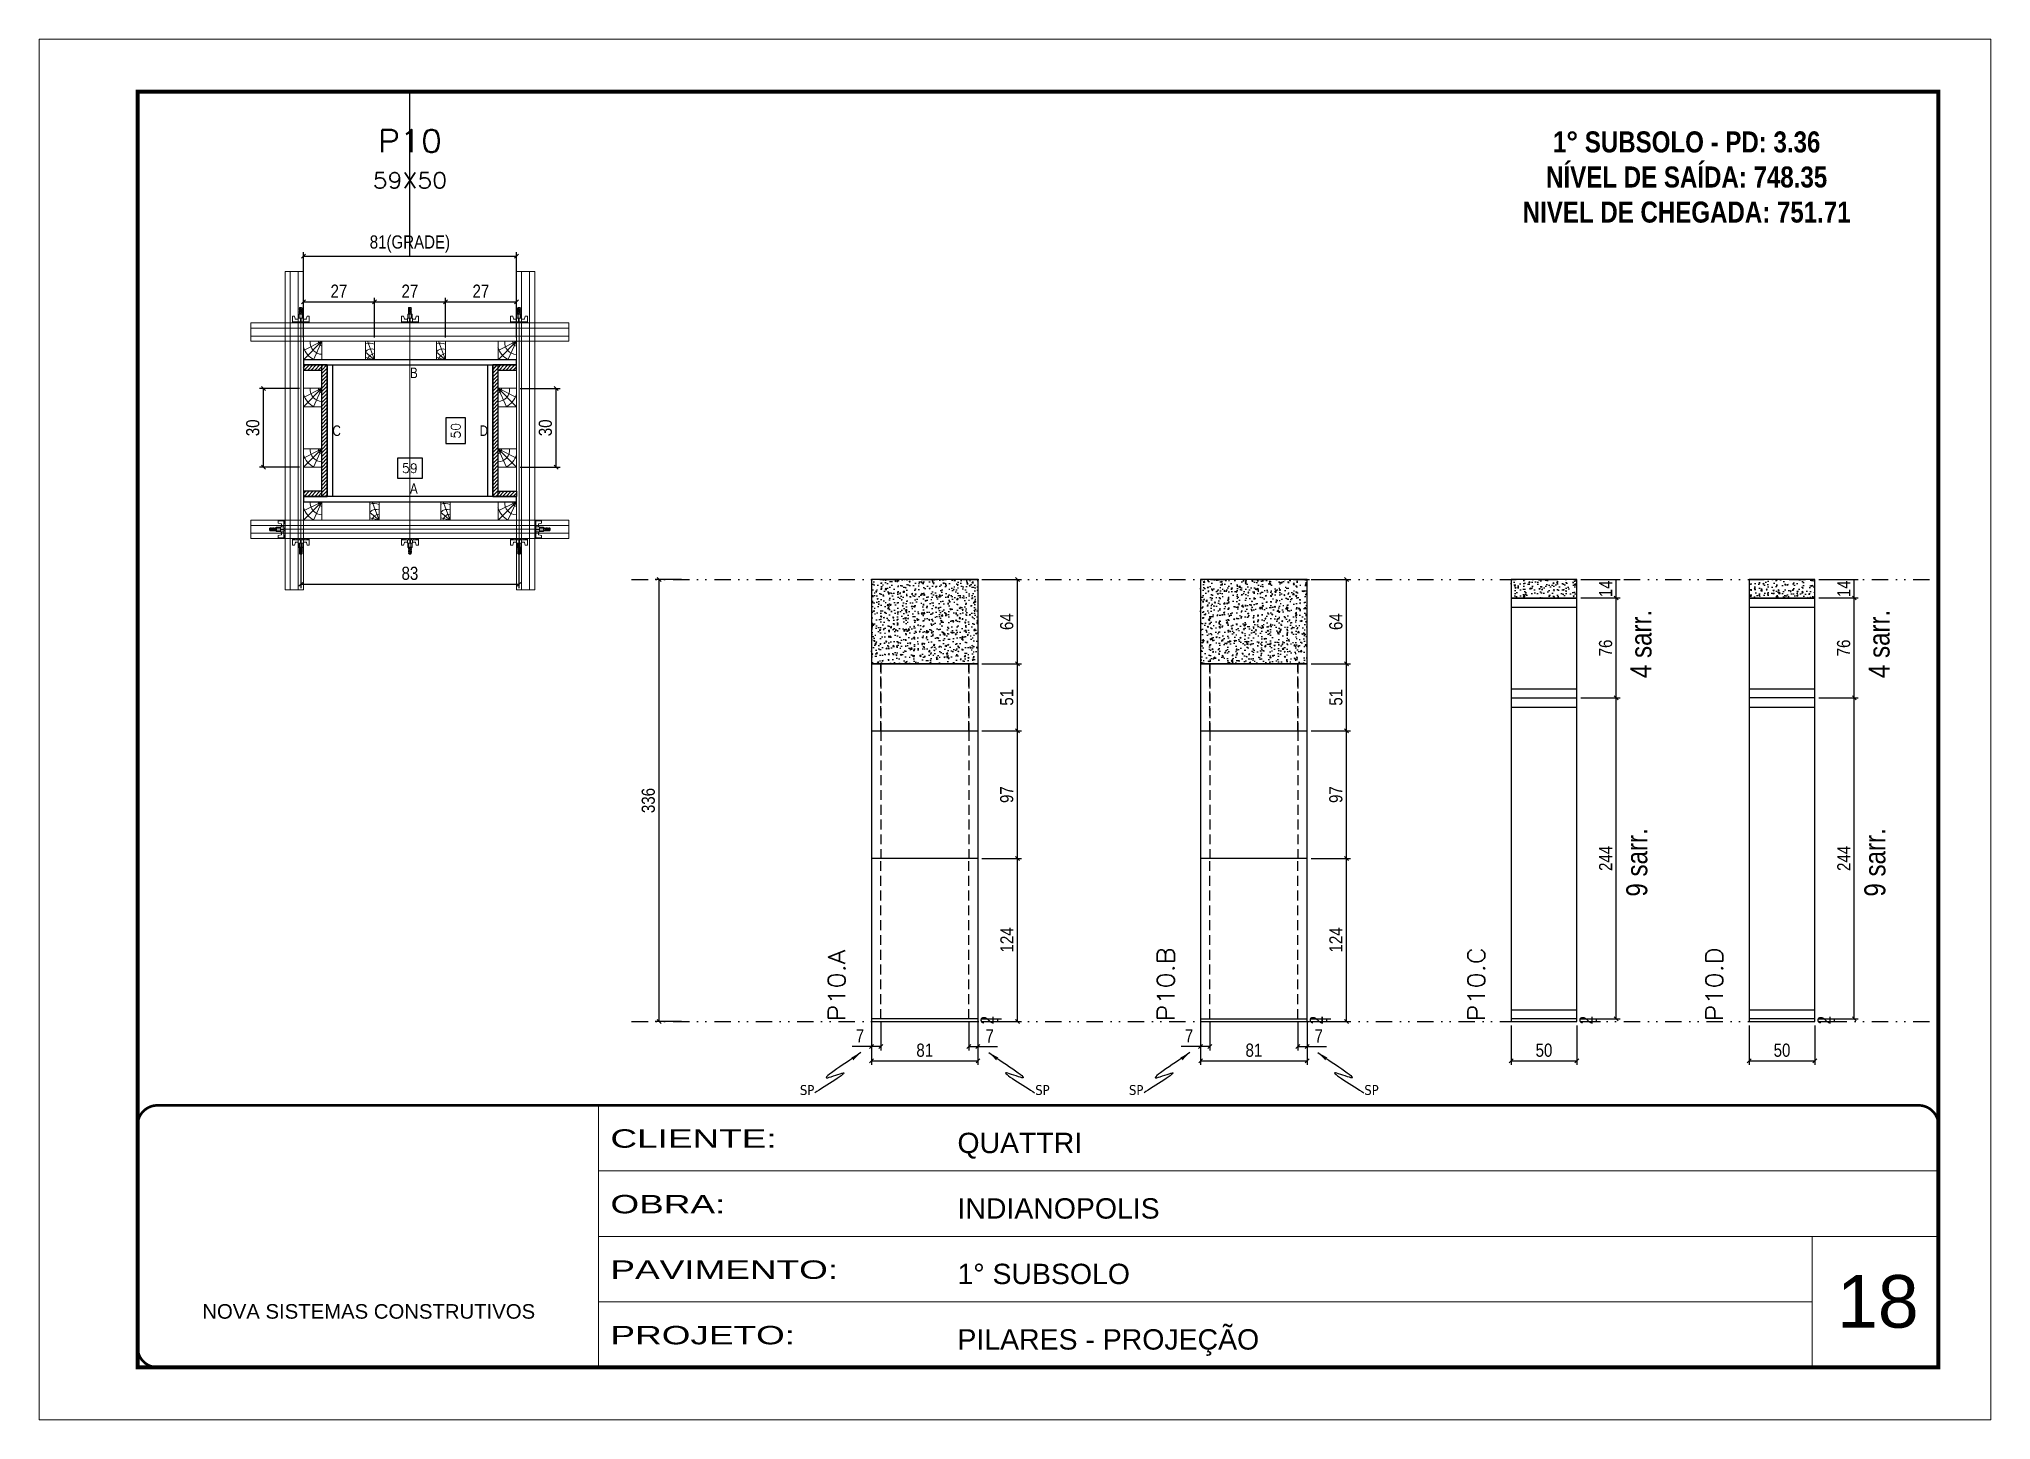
# Model space of a CAD drawing. Header units: millimetres. Extents: x 1945 to 8225, y 304 to 15137.
# Drawn here: x 3543 to 5028, y 9493 to 10543 of the extents above; entities that cross this region are included whole.
import ezdxf
from ezdxf.enums import TextEntityAlignment as Align

# ---------------------------------------------------------------- set-up
doc = ezdxf.new("R2010")
doc.units = ezdxf.units.MM
for name, pattern in [('CONTINUO', [0]), ('DASHED', [0.75, 0.5, -0.25]), ('DIVIDE2', [0.625, 0.25, -0.125, 0, -0.125, 0, -0.125]), ('HIDDEN', [0.375, 0.25, -0.125])]:
    doc.linetypes.add(name, pattern=pattern)
for name, color, linetype, lineweight in [('CARIMBO', 255, 'Continuous', 9), ('Folhas', 255, 'Continuous', 9), ('Hachura', 251, 'Continuous', 9), ('Madeira', 126, 'Continuous', 18), ('Perfil Metálico', 224, 'Continuous', 18), ('SARRAFO DE PRESSAO', 251, 'DASHED', 9), ('Texto Seção', 7, 'Continuous', 15)]:
    doc.layers.add(name, color=color, linetype=linetype, lineweight=lineweight)
for name, color, linetype in [('COTA', 241, 'Continuous'), ('NOMENCLATURA', 7, 'Continuous'), ('Nível', 160, 'Continuous'), ('Painéis', 200, 'Continuous'), ('PONTALETE', 7, 'Continuous'), ('SARR_2.2x7', 40, 'Continuous'), ('SARRAFO', 251, 'Continuous'), ('texto', 7, 'Continuous'), ('Texto de Titulo', 7, 'Continuous'), ('Texto Qtd Sarr', 242, 'Continuous')]:
    doc.layers.add(name, color=color, linetype=linetype)
doc.styles.add('ARIAL', font='arial.ttf')
doc.styles.add('ARIAL_NARROW', font='ARIALN.TTF', dxfattribs={"height": 0.2})
doc.styles.add('COTA TECNICA', font='techl___.ttf', dxfattribs={"height": 10})
doc.styles.add('COTA TECNICA 2X', font='techl___.ttf', dxfattribs={"height": 10})
doc.styles.add('REGUA-120', font='ROMANS.shx', dxfattribs={"height": 15})
doc.styles.add('ROMANC', font='techb___.ttf', dxfattribs={"height": 2.5})
doc.styles.add('ROMANS', font='romans.shx')
doc.styles.get("Standard").update_dxf_attribs({"font": 'arial.ttf'})
doc.styles.add('Tecnologia', font='')
doc.styles.get('Tecnologia').set_extended_font_data('Forgotten Futurist')
doc.dimstyles.new('cotax2', dxfattribs={"dimtxt": 10, "dimasz": 3, "dimexe": 3, "dimexo": 3, "dimgap": 3, "dimtad": 1, "dimdec": 1, "dimlfac": 0.5, "dimzin": 12, "dimdsep": 46, "dimtxsty": 'COTA TECNICA 2X', "dimblk1": 'OBLIQUE', "dimblk2": 'OBLIQUE', "dimsah": 1, "dimcen": 0.9, "dimclrd": 256, "dimclre": 256, "dimclrt": 256, "dimadec": 1, "dimazin": 3, "dimtfac": 1, "dimtdec": 1, "dimtmove": 2, "dimatfit": 3, "dimfxl": 1, "dimtolj": 1, "dimtzin": 12, "dimarcsym": 0})
doc.dimstyles.new('PAINEL-NOVA', dxfattribs={"dimtxt": 10, "dimasz": 3, "dimexe": 3, "dimexo": 3, "dimgap": 3, "dimtad": 1, "dimdec": 1, "dimzin": 12, "dimdsep": 46, "dimtxsty": 'COTA TECNICA', "dimblk1": 'OBLIQUE', "dimblk2": 'OBLIQUE', "dimsah": 1, "dimcen": 0.9, "dimclrd": 4, "dimclre": 4, "dimclrt": 240, "dimadec": 1, "dimazin": 3, "dimtfac": 1, "dimtdec": 1, "dimtix": 1, "dimtmove": 0, "dimatfit": 3, "dimfxl": 1, "dimtolj": 1, "dimtzin": 12, "dimarcsym": 0})
doc.dimstyles.new('SECÇÃO 2', dxfattribs={"dimtxt": 7, "dimasz": 6, "dimexe": 0.18, "dimexo": 2, "dimgap": -4, "dimtad": 3, "dimdec": 1, "dimlfac": 0.5, "dimzin": 12, "dimdsep": 46, "dimtxsty": 'ROMANS', "dimblk": 'ARCHTICK', "dimcen": 0.09, "dimse1": 1, "dimse2": 1, "dimsd1": 1, "dimsd2": 1, "dimclrd": 180, "dimclre": 5, "dimclrt": 1, "dimadec": 0, "dimazin": 3, "dimtfac": 1, "dimtdec": 1, "dimtofl": 0, "dimtmove": 0, "dimatfit": 3, "dimldrblk": 'ARCHTICK', "dimfxl": 1, "dimtolj": 1, "dimtzin": 0, "dimarcsym": 0})
doc.dimstyles.get("Standard").update_dxf_attribs({"dimtxt": 0.18, "dimasz": 0.18, "dimexe": 0.18, "dimexo": 0.0625, "dimgap": 0.09, "dimtad": 0, "dimtih": 1, "dimtoh": 1, "dimdec": 4, "dimzin": 0, "dimdsep": 46, "dimtxsty": 'Standard', "dimcen": 0.09, "dimadec": 0, "dimazin": 0, "dimtfac": 1, "dimtdec": 4, "dimtofl": 0, "dimtmove": 0, "dimatfit": 3, "dimfxl": 1, "dimtolj": 1, "dimtzin": 0, "dimarcsym": 0})
pattern_1 = [(46, (2261.53, 11203.6088), (-1.3703423, 1.3233242), [])]

msp = doc.modelspace()

# ---------------------------------------------------------------- texts
at = {"layer": 'CARIMBO', "style": 'ARIAL'}
msp.add_text('18', height=40, dxfattribs=at).set_placement((4911.22, 9562.95))
at = {"layer": 'NOMENCLATURA', "linetype": 'Continuous', "ltscale": 30, "width": 0.8}
for s, p in [('B', (3825.53, 10285.01)), ('C', (3766.53, 10241.01)), ('D', (3878.53, 10241.01)), ('A', (3825.53, 10197.01))]:
    msp.add_text(s, height=8, dxfattribs=at).set_placement(p)
at = {"layer": 'NOMENCLATURA', "style": 'ARIAL_NARROW'}
for s, p in [('4 sarr.', (4770.09, 10056.91)), ('4 sarr.', (4951.22, 10056.91)), ('9 sarr.', (4766.9, 9890.74)), ('9 sarr.', (4948.02, 9890.74))]:
    msp.add_text(s, height=16, rotation=90, dxfattribs=at).set_placement(p)
at = {"layer": 'NOMENCLATURA', "color": 2, "insert": (4796.85, 10472.6), "char_height": 16, "attachment_point": 2, "style": 'ROMANC'}
msp.add_mtext_dynamic_manual_height_columns('1° SUBSOLO - PD: 3.36\\PNÍVEL DE SAÍDA: 748.35\\PNIVEL DE CHEGADA: 751.71', width=449.0761, gutter_width=1, heights=[0], dxfattribs=at)
at = {"layer": 'Texto Seção', "style": 'REGUA-120', "width": 1.1}
for s, p in [('P10.A', (4156.73, 9795.77)), ('P10.B', (4407.08, 9795.77)), ('P10.C', (4643.3, 9795.77)), ('P10.D', (4824.42, 9795.77))]:
    msp.add_text(s, height=13, rotation=90, dxfattribs=at).set_placement(p)

# ---------------------------------------------------------------- blocks, each defined once
blk = doc.blocks.new('9999999999')
at = {"color": 30, "linetype": 'CONTINUO'}
for p, q in [((98564.6, 34230.2), (98564.6, 34429.4)), ((98564.6, 34379.6), (99584, 34379.6)), ((98564.6, 34329.8), (99488, 34329.8)), ((99584, 34329.8), (99488, 34329.8)), ((99488, 34329.8), (99488, 34230.2)), ((98564.6, 34280), (99488, 34280))]:
    blk.add_line(p, q, dxfattribs=at)
at = {"color": 30, "linetype": 'CONTINUO', "const_width": 2}
blk.add_lwpolyline([(99584, 34230.2), (99584, 34414.4, 0.414214), (99569, 34429.4), (98229, 34429.4, 0.414214), (98214, 34414.4), (98214, 34245.2, 0.414214), (98229, 34230.2), (99584, 34230.2)], format="xyb", dxfattribs=at)
at = {"layer": 'Folhas'}
blk.add_lwpolyline([(98139, 34190.2), (99624, 34190.2), (99624, 35240.2), (98139, 35240.2)], close=True, dxfattribs=at)
at = {"layer": 'Folhas', "color": 30, "const_width": 3}
blk.add_lwpolyline([(98214, 34230.2), (99584, 34230.2), (99584, 35200.2), (98214, 35200.2)], close=True, dxfattribs=at)
at = {"color": 7, "linetype": 'Continuous', "ltscale": 5, "style": 'ARIAL'}
for s, height, p in [('QUATTRI', 15.48, (98837.7, 34393.1)), ('INDIANOPOLIS', 15.483, (98837.7, 34343.3)), ('1° SUBSOLO', 15.48, (98837.7, 34293.5)), ('NOVA SISTEMAS CONSTRUTIVOS', 11.059, (98263.2, 34267.2)), ('PILARES - PROJEÇÃO', 15.483, (98837.7, 34243.7))]:
    blk.add_text(s, height=height, dxfattribs=at).set_placement(p)
at = {"layer": 'Folhas', "color": 7, "style": 'Tecnologia', "width": 1.5}
for s, p in [('CLIENTE:', (98573.7, 34397.2)), ('OBRA:', (98573.7, 34347.3)), ('PAVIMENTO:', (98573.7, 34297.5)), ('PROJETO:', (98573.7, 34247.7))]:
    blk.add_text(s, height=14, dxfattribs=at).set_placement(p)
blk = doc.blocks.new('*D1581')
at = {"layer": 'COTA', "color": 180, "lineweight": -2, "transparency": 16777216}
for p, q in [((3835, 10224), (3816, 10224)), ((3816, 10224), (3816, 10209)), ((3835, 10209), (3835, 10224)), ((3816, 10209), (3835, 10209))]:
    blk.add_line(p, q, dxfattribs=at)
at = {"layer": 'Defpoints', "color": 0, "transparency": 16777216}
for p in [(3884.5, 10205), (3766.5, 10195), (3884.5, 10195)]:
    blk.add_point(p, dxfattribs=at)
at = {"layer": 'COTA', "color": 1, "transparency": 16777216, "insert": (3825.5, 10216.5), "char_height": 7, "attachment_point": 5, "style": 'ROMANS'}
blk.add_mtext('\\A1;59', dxfattribs=at)
blk = doc.blocks.new('_ArchTick')
at = {"color": 0, "linetype": 'ByBlock', "const_width": 0.15}
blk.add_lwpolyline([(-0.5, -0.5), (0.5, 0.5)], dxfattribs=at)
blk = doc.blocks.new('B1A.E')
at = {"layer": 'Madeira', "linetype": 'ByBlock', "ltscale": 0.05}
for p, q in [((0, 7), (0, 0)), ((0, 7), (0, 0)), ((7, 7), (7, 0)), ((7, 7), (7, 0))]:
    blk.add_line(p, q, dxfattribs=at)
at = {"layer": 'Madeira', "ltscale": 0.05}
for p, q in [((0, 7), (7, 7)), ((7, 7), (0, 0)), ((7, 7), (0, 3.5)), ((7, 7), (3.77, 0)), ((7, 0), (0, 0))]:
    blk.add_line(p, q, dxfattribs=at)
for centre, radius, start, end in [((7.54, 7), 7.87, 196.55279, 242.88446), ((7.08, 6.57), 4.53, 174.48614, 268.95308), ((7.09, 6.61), 1.41, 163.78187, 266.28246)]:
    blk.add_arc(centre, radius, start, end, dxfattribs=at)
blk = doc.blocks.new('B1A.D')
at = {"layer": 'COTA', "linetype": 'ByBlock'}
blk.add_blockref('B1A.E', (-7, 0), dxfattribs=at)
blk = doc.blocks.new('MEIO PONTALETE')
at = {"layer": 'Madeira'}
for q in [(2.71, 7), (3.5, 2.88), (3.5, 0.87)]:
    blk.add_line((0, 0), q, dxfattribs=at)
blk.add_lwpolyline([(0, 0), (3.5, 0), (3.5, 7), (0, 7)], close=True, dxfattribs=at)
for centre, radius, start, end in [((2.04, 0.06), 6.23, 76.44987, 109.09128), ((1.09, 0.9), 3.19, 40.90626, 109.98471), ((-0.21, -0.78), 3.09, 14.63219, 86.0383)]:
    blk.add_arc(centre, radius, start, end, dxfattribs=at)
blk = doc.blocks.new('BLOCK 2')
at = {"layer": 'PONTALETE', "color": 1, "xscale": -2, "yscale": 2, "zscale": 2}
blk.add_blockref('MEIO PONTALETE', (131231.1, 34114), dxfattribs=at)
blk = doc.blocks.new('A2')
at = {"layer": 'COTA', "linetype": 'ByBlock'}
blk.add_blockref('BLOCK 2', (-131205.2, -34118.6), dxfattribs=at)
blk = doc.blocks.new('B2A')
at = {"layer": 'COTA', "linetype": 'ByBlock', "xscale": 10, "yscale": 10, "zscale": 10}
blk.add_blockref('A2', (-188, 46), dxfattribs=at)
blk = doc.blocks.new('B2A.E')
at = {"layer": 'COTA', "linetype": 'ByBlock', "xscale": 0.05000874370170691, "yscale": 0.05000874370170691, "zscale": 0.05000874370170691}
blk.add_blockref('B2A', (0, 0), dxfattribs=at)
blk = doc.blocks.new('B1B.E')
at = {"layer": 'Madeira', "linetype": 'ByBlock', "ltscale": 0.05}
for p, q in [((0, 0), (0, -7)), ((0, 0), (0, -7)), ((7, 0), (7, -7)), ((7, 0), (7, -7))]:
    blk.add_line(p, q, dxfattribs=at)
at = {"layer": 'Madeira', "ltscale": 0.05}
for p, q in [((0, 0), (7, 0)), ((7, 0), (0, -7)), ((7, 0), (0, -3.5)), ((7, 0), (3.77, -7)), ((7, -7), (0, -7))]:
    blk.add_line(p, q, dxfattribs=at)
for centre, radius, start, end in [((7.08, -0.43), 4.53, 174.48614, 268.95308), ((7.09, -0.39), 1.41, 163.78187, 266.28246), ((7.54, 0), 7.87, 196.55279, 242.88446)]:
    blk.add_arc(centre, radius, start, end, dxfattribs=at)
blk = doc.blocks.new('B1B.D')
at = {"layer": 'Madeira', "linetype": 'ByBlock', "ltscale": 0.05}
for p, q in [((-7, 0), (-7, -7)), ((-7, 0), (-7, -7)), ((0, 0), (0, -7)), ((0, 0), (0, -7))]:
    blk.add_line(p, q, dxfattribs=at)
at = {"layer": 'Madeira', "ltscale": 0.05}
for p, q in [((-7, 0), (0, 0)), ((0, 0), (-7, -7)), ((0, 0), (-7, -3.5)), ((0, -7), (-7, -7)), ((0, 0), (-3.23, -7))]:
    blk.add_line(p, q, dxfattribs=at)
for centre, radius, start, end in [((0.54, 0), 7.87, 196.55279, 242.88446), ((0.08, -0.44), 4.53, 174.48614, 268.95308), ((0.09, -0.39), 1.41, 163.78187, 266.28246)]:
    blk.add_arc(centre, radius, start, end, dxfattribs=at)
blk = doc.blocks.new('_Oblique')
at = {"color": 0, "linetype": 'ByBlock', "lineweight": -2}
blk.add_line((-0.5, -0.5), (0.5, 0.5), dxfattribs=at)
blk = doc.blocks.new('*D1582')
at = {"layer": 'COTA', "linetype": 'Continuous', "lineweight": -2, "ltscale": 30, "transparency": 16777216}
for p, q in [((3744.5, 10320.8), (3744.5, 10380.8)), ((3906.5, 10320.8), (3906.5, 10380.8)), ((3744.5, 10377.8), (3906.5, 10377.8))]:
    blk.add_line(p, q, dxfattribs=at)
at = {"layer": 'Defpoints', "color": 0, "linetype": 'Continuous', "ltscale": 30, "transparency": 16777216}
for p in [(3906.5, 10377.8), (3744.5, 10317.8), (3906.5, 10317.8)]:
    blk.add_point(p, dxfattribs=at)
at = {"layer": 'COTA', "linetype": 'Continuous', "lineweight": -2, "ltscale": 30, "transparency": 16777216, "xscale": 3, "yscale": 3, "zscale": 3, "rotation": 180}
blk.add_blockref('_Oblique', (3744.5, 10377.8), dxfattribs=at)
at = {"layer": 'COTA', "linetype": 'Continuous', "lineweight": -2, "ltscale": 30, "transparency": 16777216, "xscale": 3, "yscale": 3, "zscale": 3}
blk.add_blockref('_Oblique', (3906.5, 10377.8), dxfattribs=at)
at = {"layer": 'COTA', "linetype": 'Continuous', "ltscale": 30, "transparency": 16777216, "insert": (3825.5, 10387), "char_height": 10, "attachment_point": 5, "style": 'COTA TECNICA 2X'}
blk.add_mtext('\\A1;81(GRADE)', dxfattribs=at)
blk = doc.blocks.new('B2B.E')
at = {"layer": 'COTA', "linetype": 'ByBlock'}
blk.add_blockref('B2A.E', (0, -7), dxfattribs=at)
blk = doc.blocks.new('*D1583')
at = {"layer": 'COTA', "linetype": 'Continuous', "lineweight": -2, "ltscale": 30, "transparency": 16777216}
for p, q in [((3744.5, 10316), (3744.5, 10346)), ((3744.5, 10343), (3798.5, 10343)), ((3798.5, 10316), (3798.5, 10346))]:
    blk.add_line(p, q, dxfattribs=at)
at = {"layer": 'Defpoints', "color": 0, "linetype": 'Continuous', "ltscale": 30, "transparency": 16777216}
for p in [(3798.5, 10343), (3744.5, 10313), (3798.5, 10313)]:
    blk.add_point(p, dxfattribs=at)
at = {"layer": 'COTA', "linetype": 'Continuous', "lineweight": -2, "ltscale": 30, "transparency": 16777216, "xscale": 3, "yscale": 3, "zscale": 3, "rotation": 180}
blk.add_blockref('_Oblique', (3744.5, 10343), dxfattribs=at)
at = {"layer": 'COTA', "linetype": 'Continuous', "lineweight": -2, "ltscale": 30, "transparency": 16777216, "xscale": 3, "yscale": 3, "zscale": 3}
blk.add_blockref('_Oblique', (3798.5, 10343), dxfattribs=at)
at = {"layer": 'COTA', "linetype": 'Continuous', "ltscale": 30, "transparency": 16777216, "insert": (3771.5, 10351.1), "char_height": 10, "attachment_point": 5, "style": 'COTA TECNICA 2X'}
blk.add_mtext('\\A1;27', dxfattribs=at)
blk = doc.blocks.new('*D1584')
at = {"layer": 'COTA', "linetype": 'Continuous', "lineweight": -2, "ltscale": 30, "transparency": 16777216}
for p, q in [((3798.5, 10316), (3798.5, 10346)), ((3798.5, 10343), (3852.5, 10343)), ((3852.5, 10316), (3852.5, 10346))]:
    blk.add_line(p, q, dxfattribs=at)
at = {"layer": 'Defpoints', "color": 0, "linetype": 'Continuous', "ltscale": 30, "transparency": 16777216}
for p in [(3852.5, 10343), (3798.5, 10313), (3852.5, 10313)]:
    blk.add_point(p, dxfattribs=at)
at = {"layer": 'COTA', "linetype": 'Continuous', "lineweight": -2, "ltscale": 30, "transparency": 16777216, "xscale": 3, "yscale": 3, "zscale": 3, "rotation": 180}
blk.add_blockref('_Oblique', (3798.5, 10343), dxfattribs=at)
at = {"layer": 'COTA', "linetype": 'Continuous', "lineweight": -2, "ltscale": 30, "transparency": 16777216, "xscale": 3, "yscale": 3, "zscale": 3}
blk.add_blockref('_Oblique', (3852.5, 10343), dxfattribs=at)
at = {"layer": 'COTA', "linetype": 'Continuous', "ltscale": 30, "transparency": 16777216, "insert": (3825.5, 10351.1), "char_height": 10, "attachment_point": 5, "style": 'COTA TECNICA 2X'}
blk.add_mtext('\\A1;27', dxfattribs=at)
blk = doc.blocks.new('*D1585')
at = {"layer": 'COTA', "linetype": 'Continuous', "lineweight": -2, "ltscale": 30, "transparency": 16777216}
for p, q in [((3852.5, 10316), (3852.5, 10346)), ((3852.5, 10343), (3906.5, 10343)), ((3906.5, 10316), (3906.5, 10346))]:
    blk.add_line(p, q, dxfattribs=at)
at = {"layer": 'Defpoints', "color": 0, "linetype": 'Continuous', "ltscale": 30, "transparency": 16777216}
for p in [(3906.5, 10343), (3852.5, 10313), (3906.5, 10313)]:
    blk.add_point(p, dxfattribs=at)
at = {"layer": 'COTA', "linetype": 'Continuous', "lineweight": -2, "ltscale": 30, "transparency": 16777216, "xscale": 3, "yscale": 3, "zscale": 3, "rotation": 180}
blk.add_blockref('_Oblique', (3852.5, 10343), dxfattribs=at)
at = {"layer": 'COTA', "linetype": 'Continuous', "lineweight": -2, "ltscale": 30, "transparency": 16777216, "xscale": 3, "yscale": 3, "zscale": 3}
blk.add_blockref('_Oblique', (3906.5, 10343), dxfattribs=at)
at = {"layer": 'COTA', "linetype": 'Continuous', "ltscale": 30, "transparency": 16777216, "insert": (3879.5, 10351.1), "char_height": 10, "attachment_point": 5, "style": 'COTA TECNICA 2X'}
blk.add_mtext('\\A1;27', dxfattribs=at)
blk = doc.blocks.new('C')
at = {"layer": 'Hachura', "color": 0}
for p, q in [((0, 3.22), (0, -3.22)), ((0.45, 3.22), (0, 3.22)), ((0.46, 3.16), (0, 3.16)), ((0.46, 3.05), (0, 3.05)), ((0.46, 2.88), (0, 2.88)), ((0, 2.75), (0, -1.16)), ((0.46, 2.65), (0, 2.65)), ((0.46, 2.23), (0, 2.23)), ((0.46, 1.51), (0, 1.51)), ((0.39, 0.49), (0.17, 0.49)), ((0.45, -3.23), (0.45, 3.22)), ((0.45, 3.22), (2.58, 3.22)), ((1.74, 0.97), (0.45, 0.97)), ((1.45, 0.1), (0.45, 0.1)), ((1.35, 1.94), (1.35, 0.96)), ((2.58, 2.39), (1.47, 2.09)), ((1.74, -0.97), (1.74, 0.97)), ((1.74, 0.97), (1.74, 0.84)), ((1.74, 0.97), (1.74, 0.84)), ((1.74, 0.84), (3.35, 0.84)), ((3.35, 0.45), (1.74, 0.45)), ((2.58, 3.22), (2.58, 2.39)), ((3.32, 0.84), (3.32, -0.84)), ((3.35, 0.84), (3.35, -0.84)), ((3.68, 0.45), (3.35, 0.45)), ((3.84, -0.52), (3.35, 0.45)), ((3.35, 0.06), (3.67, -0.57)), ((3.68, 0.45), (4.16, -0.52)), ((3.72, 0.5), (4.25, -0.57)), ((4.37, -0.55), (3.83, 0.53)), ((4.15, 0.45), (3.93, 0.45)), ((4.42, -0.52), (3.93, 0.45)), ((4.15, 0.45), (4.26, 0.45)), ((4.26, 0.45), (4.74, -0.52)), ((4.3, 0.5), (4.83, -0.57)), ((4.95, -0.55), (4.41, 0.53)), ((4.51, 0.45), (4.84, 0.45)), ((5, -0.52), (4.51, 0.45)), ((4.84, 0.45), (5.32, -0.52)), ((4.88, 0.5), (5.41, -0.57)), ((5.53, -0.55), (4.99, 0.53)), ((5.58, -0.52), (5.09, 0.45)), ((5.42, 0.45), (5.09, 0.45)), ((5.58, -0.52), (5.09, 0.45)), ((5.42, 0.45), (5.74, -0.19)), ((5.46, 0.5), (5.74, -0.07)), ((5.74, 0.19), (5.57, 0.53)), ((5.74, 0.32), (5.68, 0.45)), ((5.68, 0.45), (5.74, 0.45)), ((5.74, 0.45), (5.9, 0.29)), ((5.74, 0.45), (5.74, -0.52)), ((5.9, -0.36), (5.9, 0.29)), ((0.45, 0), (0, 0)), ((0.46, -1.52), (0, -1.52)), ((0.46, -2.23), (0, -2.23)), ((0.46, -2.65), (0, -2.65)), ((0.46, -2.88), (0, -2.88)), ((0.46, -3.05), (0, -3.05)), ((0.46, -3.16), (0, -3.16)), ((0, -3.22), (2.57, -3.22)), ((0.08, -0.48), (0.29, -0.48)), ((0.29, -0.48), (0.4, -0.48)), ((0.45, 0), (0.45, -0.97)), ((0.45, -0.16), (1.45, -0.16)), ((0.45, -0.65), (0.45, -0.32)), ((0.45, -3.23), (0.45, -0.65)), ((0.45, -0.97), (1.74, -0.97)), ((1.35, -1.94), (1.35, -0.97)), ((2.58, -2.39), (1.47, -2.1)), ((3.35, -0.32), (1.74, -0.32)), ((3.35, -0.84), (1.74, -0.84)), ((2.58, -3.23), (2.58, -2.39)), ((3.35, -0.07), (3.58, -0.52)), ((3.35, -0.52), (3.58, -0.52)), ((3.84, -0.52), (4.16, -0.52)), ((4.42, -0.52), (4.74, -0.52)), ((4.63, -0.52), (4.74, -0.52)), ((5, -0.52), (5.32, -0.52)), ((5.58, -0.52), (5.74, -0.52)), ((5.74, -0.52), (5.9, -0.36)), ((5.74, -0.52), (5.74, -0.52))]:
    blk.add_line(p, q, dxfattribs=at)
for centre, radius, start, end in [((1.52, 1.94), 0.161, 104.74356, 180), ((1.44, -0.03), 0.129, 272.69497, 87.30503), ((3.81, 0.39), 0.143, 25.56881, 154.43119), ((4.39, 0.39), 0.143, 25.56881, 154.43119), ((4.97, 0.39), 0.143, 25.56881, 154.43119), ((5.55, 0.39), 0.143, 25.56881, 154.43119), ((0.17, -0.37), 0.174, 221.74404, 317.85924), ((1.52, -1.94), 0.161, 180, 255.25644), ((3.71, -0.4), 0.174, 222.14076, 318.25596), ((4.29, -0.4), 0.174, 222.14076, 318.25596), ((4.87, -0.4), 0.174, 222.14076, 318.25596), ((5.45, -0.4), 0.174, 222.14076, 318.25596), ((5.61, -0.4), 0.174, 317.85924, 318.25596)]:
    blk.add_arc(centre, radius, start, end, dxfattribs=at)
blk = doc.blocks.new('PAR.CIM')
at = {"layer": 'Hachura', "linetype": 'Continuous', "xscale": -1, "rotation": 270}
blk.add_blockref('C', (0, 0), dxfattribs=at)
blk = doc.blocks.new('PAR.BAI')
at = {"layer": 'Hachura', "linetype": 'Continuous', "xscale": -1, "rotation": 90}
blk.add_blockref('C', (0, 0), dxfattribs=at)
blk = doc.blocks.new('*D1586')
at = {"layer": 'COTA', "linetype": 'Continuous', "lineweight": -2, "ltscale": 30, "transparency": 16777216}
for p, q in [((3742.5, 10160), (3742.5, 10125.2)), ((3908.5, 10160), (3908.5, 10125.2)), ((3742.5, 10128.2), (3908.5, 10128.2))]:
    blk.add_line(p, q, dxfattribs=at)
at = {"layer": 'Defpoints', "color": 0, "linetype": 'Continuous', "ltscale": 30, "transparency": 16777216}
for p in [(3742.5, 10163), (3908.5, 10163), (3908.5, 10128.2)]:
    blk.add_point(p, dxfattribs=at)
at = {"layer": 'COTA', "linetype": 'Continuous', "lineweight": -2, "ltscale": 30, "transparency": 16777216, "xscale": 3, "yscale": 3, "zscale": 3, "rotation": 180}
blk.add_blockref('_Oblique', (3742.5, 10128.2), dxfattribs=at)
at = {"layer": 'COTA', "linetype": 'Continuous', "lineweight": -2, "ltscale": 30, "transparency": 16777216, "xscale": 3, "yscale": 3, "zscale": 3}
blk.add_blockref('_Oblique', (3908.5, 10128.2), dxfattribs=at)
at = {"layer": 'COTA', "linetype": 'Continuous', "ltscale": 30, "transparency": 16777216, "insert": (3825.5, 10136.5), "char_height": 10, "attachment_point": 5, "style": 'COTA TECNICA 2X'}
blk.add_mtext('\\A1;83', dxfattribs=at)
blk = doc.blocks.new('*D116')
at = {"layer": 'COTA', "color": 4, "linetype": 'Continuous', "lineweight": -2, "ltscale": 30, "transparency": 16777216}
for p, q in [((4260.7, 9797.8), (4275.7, 9797.8)), ((4260.7, 9795.8), (4275.7, 9795.8)), ((4272.7, 9795.8), (4272.7, 9797.8))]:
    blk.add_line(p, q, dxfattribs=at)
at = {"layer": 'Defpoints', "color": 0, "linetype": 'Continuous', "ltscale": 30, "transparency": 16777216}
for p in [(4257.7, 9797.8), (4257.7, 9795.8), (4272.7, 9797.8)]:
    blk.add_point(p, dxfattribs=at)
at = {"layer": 'COTA', "color": 240, "linetype": 'Continuous', "ltscale": 30, "transparency": 16777216, "insert": (4264.7, 9796.8), "char_height": 10, "attachment_point": 5, "rotation": 90, "style": 'COTA TECNICA'}
blk.add_mtext('\\A1;2', dxfattribs=at)
blk = doc.blocks.new('*D117')
at = {"layer": 'COTA', "color": 4, "linetype": 'Continuous', "lineweight": -2, "ltscale": 30, "transparency": 16777216}
for p, q in [((4260.7, 10016.8), (4290.7, 10016.8)), ((4287.7, 9919.8), (4287.7, 10016.8)), ((4260.7, 9919.8), (4290.7, 9919.8))]:
    blk.add_line(p, q, dxfattribs=at)
at = {"layer": 'Defpoints', "color": 0, "linetype": 'Continuous', "ltscale": 30, "transparency": 16777216}
for p in [(4257.7, 10016.8), (4287.7, 10016.8), (4257.7, 9919.8)]:
    blk.add_point(p, dxfattribs=at)
at = {"layer": 'COTA', "color": 4, "linetype": 'Continuous', "lineweight": -2, "ltscale": 30, "transparency": 16777216, "xscale": 3, "yscale": 3, "zscale": 3}
for p, rotation in [((4287.7, 10016.8), 90), ((4287.7, 9919.8), 270)]:
    blk.add_blockref('_Oblique', p, dxfattribs=dict(at, rotation=rotation))
at = {"layer": 'COTA', "color": 240, "linetype": 'Continuous', "ltscale": 30, "transparency": 16777216, "insert": (4279.6, 9968.3), "char_height": 10, "attachment_point": 5, "rotation": 90, "style": 'COTA TECNICA'}
blk.add_mtext('\\A1;97', dxfattribs=at)
blk = doc.blocks.new('*D118')
at = {"layer": 'COTA', "color": 4, "linetype": 'Continuous', "lineweight": -2, "ltscale": 30, "transparency": 16777216}
for p, q in [((4260.7, 10067.8), (4290.7, 10067.8)), ((4287.7, 10016.8), (4287.7, 10067.8)), ((4260.7, 10016.8), (4290.7, 10016.8))]:
    blk.add_line(p, q, dxfattribs=at)
at = {"layer": 'Defpoints', "color": 0, "linetype": 'Continuous', "ltscale": 30, "transparency": 16777216}
for p in [(4257.7, 10067.8), (4287.7, 10067.8), (4257.7, 10016.8)]:
    blk.add_point(p, dxfattribs=at)
at = {"layer": 'COTA', "color": 4, "linetype": 'Continuous', "lineweight": -2, "ltscale": 30, "transparency": 16777216, "xscale": 3, "yscale": 3, "zscale": 3}
for p, rotation in [((4287.7, 10067.8), 90), ((4287.7, 10016.8), 270)]:
    blk.add_blockref('_Oblique', p, dxfattribs=dict(at, rotation=rotation))
at = {"layer": 'COTA', "color": 240, "linetype": 'Continuous', "ltscale": 30, "transparency": 16777216, "insert": (4279.6, 10042.3), "char_height": 10, "attachment_point": 5, "rotation": 90, "style": 'COTA TECNICA'}
blk.add_mtext('\\A1;51', dxfattribs=at)
blk = doc.blocks.new('*D119')
at = {"layer": 'COTA', "color": 4, "linetype": 'Continuous', "lineweight": -2, "ltscale": 30, "transparency": 16777216}
for p, q in [((4260.7, 10131.8), (4290.7, 10131.8)), ((4287.7, 10067.8), (4287.7, 10131.8)), ((4260.7, 10067.8), (4290.7, 10067.8))]:
    blk.add_line(p, q, dxfattribs=at)
at = {"layer": 'Defpoints', "color": 0, "linetype": 'Continuous', "ltscale": 30, "transparency": 16777216}
for p in [(4257.7, 10131.8), (4287.7, 10131.8), (4257.7, 10067.8)]:
    blk.add_point(p, dxfattribs=at)
at = {"layer": 'COTA', "color": 4, "linetype": 'Continuous', "lineweight": -2, "ltscale": 30, "transparency": 16777216, "xscale": 3, "yscale": 3, "zscale": 3}
for p, rotation in [((4287.7, 10131.8), 90), ((4287.7, 10067.8), 270)]:
    blk.add_blockref('_Oblique', p, dxfattribs=dict(at, rotation=rotation))
at = {"layer": 'COTA', "color": 240, "linetype": 'Continuous', "ltscale": 30, "transparency": 16777216, "insert": (4279.6, 10099.8), "char_height": 10, "attachment_point": 5, "rotation": 90, "style": 'COTA TECNICA'}
blk.add_mtext('\\A1;64', dxfattribs=at)
blk = doc.blocks.new('*D120')
at = {"layer": 'COTA', "color": 4, "linetype": 'Continuous', "lineweight": -2, "ltscale": 30, "transparency": 16777216}
for p, q in [((4260.7, 9919.8), (4290.7, 9919.8)), ((4287.7, 9795.8), (4287.7, 9919.8)), ((4260.7, 9795.8), (4290.7, 9795.8))]:
    blk.add_line(p, q, dxfattribs=at)
at = {"layer": 'Defpoints', "color": 0, "linetype": 'Continuous', "ltscale": 30, "transparency": 16777216}
for p in [(4257.7, 9919.8), (4287.7, 9919.8), (4257.7, 9795.8)]:
    blk.add_point(p, dxfattribs=at)
at = {"layer": 'COTA', "color": 4, "linetype": 'Continuous', "lineweight": -2, "ltscale": 30, "transparency": 16777216, "xscale": 3, "yscale": 3, "zscale": 3}
for p, rotation in [((4287.7, 9919.8), 90), ((4287.7, 9795.8), 270)]:
    blk.add_blockref('_Oblique', p, dxfattribs=dict(at, rotation=rotation))
at = {"layer": 'COTA', "color": 240, "linetype": 'Continuous', "ltscale": 30, "transparency": 16777216, "insert": (4279.7, 9857.8), "char_height": 10, "attachment_point": 5, "rotation": 90, "style": 'COTA TECNICA'}
blk.add_mtext('\\A1;124', dxfattribs=at)
blk = doc.blocks.new('*D121')
at = {"layer": 'COTA', "color": 4, "linetype": 'Continuous', "lineweight": -2, "ltscale": 30, "transparency": 16777216}
for p, q in [((4176.7, 9792.8), (4176.7, 9762.8)), ((4257.7, 9792.8), (4257.7, 9762.8)), ((4176.7, 9765.8), (4257.7, 9765.8))]:
    blk.add_line(p, q, dxfattribs=at)
at = {"layer": 'Defpoints', "color": 0, "linetype": 'Continuous', "ltscale": 30, "transparency": 16777216}
for p in [(4176.7, 9795.8), (4257.7, 9795.8), (4257.7, 9765.8)]:
    blk.add_point(p, dxfattribs=at)
at = {"layer": 'COTA', "color": 4, "linetype": 'Continuous', "lineweight": -2, "ltscale": 30, "transparency": 16777216, "xscale": 3, "yscale": 3, "zscale": 3, "rotation": 180}
blk.add_blockref('_Oblique', (4176.7, 9765.8), dxfattribs=at)
at = {"layer": 'COTA', "color": 4, "linetype": 'Continuous', "lineweight": -2, "ltscale": 30, "transparency": 16777216, "xscale": 3, "yscale": 3, "zscale": 3}
blk.add_blockref('_Oblique', (4257.7, 9765.8), dxfattribs=at)
at = {"layer": 'COTA', "color": 240, "linetype": 'Continuous', "ltscale": 30, "transparency": 16777216, "insert": (4217.2, 9773.9), "char_height": 10, "attachment_point": 5, "style": 'COTA TECNICA'}
blk.add_mtext('\\A1;81', dxfattribs=at)
blk = doc.blocks.new('*D25')
at = {"layer": 'COTA', "color": 4, "linetype": 'ByBlock', "lineweight": -2, "transparency": 16777216}
for p, q in [((4967.6, 7361.8), (4967.6, 7339.8)), ((4974.6, 7361.8), (4974.6, 7339.8)), ((4967.6, 7342.8), (4952.9, 7342.8)), ((4974.6, 7342.8), (4967.6, 7342.8))]:
    blk.add_line(p, q, dxfattribs=at)
at = {"layer": 'Defpoints', "color": 0, "linetype": 'ByBlock', "transparency": 16777216}
for p in [(4967.6, 7364.8), (4974.6, 7364.8), (4967.6, 7342.8)]:
    blk.add_point(p, dxfattribs=at)
at = {"layer": 'COTA', "color": 4, "linetype": 'ByBlock', "lineweight": -2, "transparency": 16777216, "xscale": 3, "yscale": 3, "zscale": 3, "rotation": 180}
blk.add_blockref('_Oblique', (4967.6, 7342.8), dxfattribs=at)
at = {"layer": 'COTA', "color": 4, "linetype": 'ByBlock', "lineweight": -2, "transparency": 16777216, "xscale": 3, "yscale": 3, "zscale": 3}
blk.add_blockref('_Oblique', (4974.6, 7342.8), dxfattribs=at)
at = {"layer": 'COTA', "color": 240, "linetype": 'ByBlock', "transparency": 16777216, "insert": (4958.8, 7350.9), "char_height": 10, "attachment_point": 5, "style": 'COTA TECNICA'}
blk.add_mtext('\\A1;7', dxfattribs=at)
blk = doc.blocks.new('*D27')
at = {"layer": 'COTA', "color": 4, "linetype": 'ByBlock', "lineweight": -2, "transparency": 16777216}
for p, q in [((131596, 29930.8), (131596, 29908.7)), ((131603, 29930.7), (131603, 29908.7)), ((131596, 29911.7), (131603, 29911.7)), ((131603, 29911.7), (131617.8, 29911.7))]:
    blk.add_line(p, q, dxfattribs=at)
at = {"layer": 'Defpoints', "color": 0, "linetype": 'ByBlock', "transparency": 16777216}
for p in [(131596, 29933.8), (131603, 29933.7), (131603, 29911.7)]:
    blk.add_point(p, dxfattribs=at)
at = {"layer": 'COTA', "color": 4, "linetype": 'ByBlock', "lineweight": -2, "transparency": 16777216, "xscale": 3, "yscale": 3, "zscale": 3, "rotation": 180}
blk.add_blockref('_Oblique', (131596, 29911.7), dxfattribs=at)
at = {"layer": 'COTA', "color": 4, "linetype": 'ByBlock', "lineweight": -2, "transparency": 16777216, "xscale": 3, "yscale": 3, "zscale": 3}
blk.add_blockref('_Oblique', (131603, 29911.7), dxfattribs=at)
at = {"layer": 'COTA', "color": 240, "linetype": 'ByBlock', "transparency": 16777216, "insert": (131611.9, 29919.7), "char_height": 10, "attachment_point": 5, "style": 'COTA TECNICA'}
blk.add_mtext('\\A1;7', dxfattribs=at)
blk = doc.blocks.new('*D122')
at = {"layer": 'COTA', "color": 4, "linetype": 'Continuous', "lineweight": -2, "ltscale": 30, "transparency": 16777216}
for p, q in [((4511.1, 9797.8), (4526.1, 9797.8)), ((4511.1, 9795.8), (4526.1, 9795.8)), ((4523.1, 9795.8), (4523.1, 9797.8))]:
    blk.add_line(p, q, dxfattribs=at)
at = {"layer": 'Defpoints', "color": 0, "linetype": 'Continuous', "ltscale": 30, "transparency": 16777216}
for p in [(4508.1, 9797.8), (4508.1, 9795.8), (4523.1, 9797.8)]:
    blk.add_point(p, dxfattribs=at)
at = {"layer": 'COTA', "color": 240, "linetype": 'Continuous', "ltscale": 30, "transparency": 16777216, "insert": (4515.1, 9796.8), "char_height": 10, "attachment_point": 5, "rotation": 90, "style": 'COTA TECNICA'}
blk.add_mtext('\\A1;2', dxfattribs=at)
blk = doc.blocks.new('*D123')
at = {"layer": 'COTA', "color": 4, "linetype": 'Continuous', "lineweight": -2, "ltscale": 30, "transparency": 16777216}
for p, q in [((4511.1, 10016.8), (4541.1, 10016.8)), ((4538.1, 9919.8), (4538.1, 10016.8)), ((4511.1, 9919.8), (4541.1, 9919.8))]:
    blk.add_line(p, q, dxfattribs=at)
at = {"layer": 'Defpoints', "color": 0, "linetype": 'Continuous', "ltscale": 30, "transparency": 16777216}
for p in [(4508.1, 10016.8), (4538.1, 10016.8), (4508.1, 9919.8)]:
    blk.add_point(p, dxfattribs=at)
at = {"layer": 'COTA', "color": 4, "linetype": 'Continuous', "lineweight": -2, "ltscale": 30, "transparency": 16777216, "xscale": 3, "yscale": 3, "zscale": 3}
for p, rotation in [((4538.1, 10016.8), 90), ((4538.1, 9919.8), 270)]:
    blk.add_blockref('_Oblique', p, dxfattribs=dict(at, rotation=rotation))
at = {"layer": 'COTA', "color": 240, "linetype": 'Continuous', "ltscale": 30, "transparency": 16777216, "insert": (4530, 9968.3), "char_height": 10, "attachment_point": 5, "rotation": 90, "style": 'COTA TECNICA'}
blk.add_mtext('\\A1;97', dxfattribs=at)
blk = doc.blocks.new('*D124')
at = {"layer": 'COTA', "color": 4, "linetype": 'Continuous', "lineweight": -2, "ltscale": 30, "transparency": 16777216}
for p, q in [((4511.1, 10067.8), (4541.1, 10067.8)), ((4538.1, 10016.8), (4538.1, 10067.8)), ((4511.1, 10016.8), (4541.1, 10016.8))]:
    blk.add_line(p, q, dxfattribs=at)
at = {"layer": 'Defpoints', "color": 0, "linetype": 'Continuous', "ltscale": 30, "transparency": 16777216}
for p in [(4508.1, 10067.8), (4538.1, 10067.8), (4508.1, 10016.8)]:
    blk.add_point(p, dxfattribs=at)
at = {"layer": 'COTA', "color": 4, "linetype": 'Continuous', "lineweight": -2, "ltscale": 30, "transparency": 16777216, "xscale": 3, "yscale": 3, "zscale": 3}
for p, rotation in [((4538.1, 10067.8), 90), ((4538.1, 10016.8), 270)]:
    blk.add_blockref('_Oblique', p, dxfattribs=dict(at, rotation=rotation))
at = {"layer": 'COTA', "color": 240, "linetype": 'Continuous', "ltscale": 30, "transparency": 16777216, "insert": (4530, 10042.3), "char_height": 10, "attachment_point": 5, "rotation": 90, "style": 'COTA TECNICA'}
blk.add_mtext('\\A1;51', dxfattribs=at)
blk = doc.blocks.new('*D125')
at = {"layer": 'COTA', "color": 4, "linetype": 'Continuous', "lineweight": -2, "ltscale": 30, "transparency": 16777216}
for p, q in [((4511.1, 10131.8), (4541.1, 10131.8)), ((4538.1, 10067.8), (4538.1, 10131.8)), ((4511.1, 10067.8), (4541.1, 10067.8))]:
    blk.add_line(p, q, dxfattribs=at)
at = {"layer": 'Defpoints', "color": 0, "linetype": 'Continuous', "ltscale": 30, "transparency": 16777216}
for p in [(4508.1, 10131.8), (4538.1, 10131.8), (4508.1, 10067.8)]:
    blk.add_point(p, dxfattribs=at)
at = {"layer": 'COTA', "color": 4, "linetype": 'Continuous', "lineweight": -2, "ltscale": 30, "transparency": 16777216, "xscale": 3, "yscale": 3, "zscale": 3}
for p, rotation in [((4538.1, 10131.8), 90), ((4538.1, 10067.8), 270)]:
    blk.add_blockref('_Oblique', p, dxfattribs=dict(at, rotation=rotation))
at = {"layer": 'COTA', "color": 240, "linetype": 'Continuous', "ltscale": 30, "transparency": 16777216, "insert": (4530, 10099.8), "char_height": 10, "attachment_point": 5, "rotation": 90, "style": 'COTA TECNICA'}
blk.add_mtext('\\A1;64', dxfattribs=at)
blk = doc.blocks.new('*D126')
at = {"layer": 'COTA', "color": 4, "linetype": 'Continuous', "lineweight": -2, "ltscale": 30, "transparency": 16777216}
for p, q in [((4511.1, 9919.8), (4541.1, 9919.8)), ((4538.1, 9795.8), (4538.1, 9919.8)), ((4511.1, 9795.8), (4541.1, 9795.8))]:
    blk.add_line(p, q, dxfattribs=at)
at = {"layer": 'Defpoints', "color": 0, "linetype": 'Continuous', "ltscale": 30, "transparency": 16777216}
for p in [(4508.1, 9919.8), (4538.1, 9919.8), (4508.1, 9795.8)]:
    blk.add_point(p, dxfattribs=at)
at = {"layer": 'COTA', "color": 4, "linetype": 'Continuous', "lineweight": -2, "ltscale": 30, "transparency": 16777216, "xscale": 3, "yscale": 3, "zscale": 3}
for p, rotation in [((4538.1, 9919.8), 90), ((4538.1, 9795.8), 270)]:
    blk.add_blockref('_Oblique', p, dxfattribs=dict(at, rotation=rotation))
at = {"layer": 'COTA', "color": 240, "linetype": 'Continuous', "ltscale": 30, "transparency": 16777216, "insert": (4530, 9857.8), "char_height": 10, "attachment_point": 5, "rotation": 90, "style": 'COTA TECNICA'}
blk.add_mtext('\\A1;124', dxfattribs=at)
blk = doc.blocks.new('*D127')
at = {"layer": 'COTA', "color": 4, "linetype": 'Continuous', "lineweight": -2, "ltscale": 30, "transparency": 16777216}
for p, q in [((4427.1, 9792.8), (4427.1, 9762.8)), ((4508.1, 9792.8), (4508.1, 9762.8)), ((4427.1, 9765.8), (4508.1, 9765.8))]:
    blk.add_line(p, q, dxfattribs=at)
at = {"layer": 'Defpoints', "color": 0, "linetype": 'Continuous', "ltscale": 30, "transparency": 16777216}
for p in [(4427.1, 9795.8), (4508.1, 9795.8), (4508.1, 9765.8)]:
    blk.add_point(p, dxfattribs=at)
at = {"layer": 'COTA', "color": 4, "linetype": 'Continuous', "lineweight": -2, "ltscale": 30, "transparency": 16777216, "xscale": 3, "yscale": 3, "zscale": 3, "rotation": 180}
blk.add_blockref('_Oblique', (4427.1, 9765.8), dxfattribs=at)
at = {"layer": 'COTA', "color": 4, "linetype": 'Continuous', "lineweight": -2, "ltscale": 30, "transparency": 16777216, "xscale": 3, "yscale": 3, "zscale": 3}
blk.add_blockref('_Oblique', (4508.1, 9765.8), dxfattribs=at)
at = {"layer": 'COTA', "color": 240, "linetype": 'Continuous', "ltscale": 30, "transparency": 16777216, "insert": (4467.6, 9773.9), "char_height": 10, "attachment_point": 5, "style": 'COTA TECNICA'}
blk.add_mtext('\\A1;81', dxfattribs=at)
blk = doc.blocks.new('*D128')
at = {"layer": 'COTA', "color": 4, "linetype": 'Continuous', "lineweight": -2, "ltscale": 30, "transparency": 16777216}
for p, q in [((4716.3, 9797.8), (4731.3, 9797.8)), ((4716.3, 9795.8), (4731.3, 9795.8)), ((4728.3, 9795.8), (4728.3, 9797.8))]:
    blk.add_line(p, q, dxfattribs=at)
at = {"layer": 'Defpoints', "color": 0, "linetype": 'Continuous', "ltscale": 30, "transparency": 16777216}
for p in [(4713.3, 9797.8), (4713.3, 9795.8), (4728.3, 9797.8)]:
    blk.add_point(p, dxfattribs=at)
at = {"layer": 'COTA', "color": 240, "linetype": 'Continuous', "ltscale": 30, "transparency": 16777216, "insert": (4720.3, 9796.8), "char_height": 10, "attachment_point": 5, "rotation": 90, "style": 'COTA TECNICA'}
blk.add_mtext('\\A1;2', dxfattribs=at)
blk = doc.blocks.new('*D129')
at = {"layer": 'COTA', "color": 4, "linetype": 'Continuous', "lineweight": -2, "ltscale": 30, "transparency": 16777216}
for p, q in [((4716.3, 10041.8), (4746.3, 10041.8)), ((4743.3, 9797.8), (4743.3, 10041.8)), ((4716.3, 9797.8), (4746.3, 9797.8))]:
    blk.add_line(p, q, dxfattribs=at)
at = {"layer": 'Defpoints', "color": 0, "linetype": 'Continuous', "ltscale": 30, "transparency": 16777216}
for p in [(4713.3, 10041.8), (4743.3, 10041.8), (4713.3, 9797.8)]:
    blk.add_point(p, dxfattribs=at)
at = {"layer": 'COTA', "color": 4, "linetype": 'Continuous', "lineweight": -2, "ltscale": 30, "transparency": 16777216, "xscale": 3, "yscale": 3, "zscale": 3}
for p, rotation in [((4743.3, 10041.8), 90), ((4743.3, 9797.8), 270)]:
    blk.add_blockref('_Oblique', p, dxfattribs=dict(at, rotation=rotation))
at = {"layer": 'COTA', "color": 240, "linetype": 'Continuous', "ltscale": 30, "transparency": 16777216, "insert": (4735.2, 9919.8), "char_height": 10, "attachment_point": 5, "rotation": 90, "style": 'COTA TECNICA'}
blk.add_mtext('\\A1;244', dxfattribs=at)
blk = doc.blocks.new('*D130')
at = {"layer": 'COTA', "color": 4, "linetype": 'Continuous', "lineweight": -2, "ltscale": 30, "transparency": 16777216}
for p, q in [((4716.3, 10117.8), (4746.3, 10117.8)), ((4743.3, 10041.8), (4743.3, 10117.8)), ((4716.3, 10041.8), (4746.3, 10041.8))]:
    blk.add_line(p, q, dxfattribs=at)
at = {"layer": 'Defpoints', "color": 0, "linetype": 'Continuous', "ltscale": 30, "transparency": 16777216}
for p in [(4713.3, 10117.8), (4743.3, 10117.8), (4713.3, 10041.8)]:
    blk.add_point(p, dxfattribs=at)
at = {"layer": 'COTA', "color": 4, "linetype": 'Continuous', "lineweight": -2, "ltscale": 30, "transparency": 16777216, "xscale": 3, "yscale": 3, "zscale": 3}
for p, rotation in [((4743.3, 10117.8), 90), ((4743.3, 10041.8), 270)]:
    blk.add_blockref('_Oblique', p, dxfattribs=dict(at, rotation=rotation))
at = {"layer": 'COTA', "color": 240, "linetype": 'Continuous', "ltscale": 30, "transparency": 16777216, "insert": (4735.2, 10079.8), "char_height": 10, "attachment_point": 5, "rotation": 90, "style": 'COTA TECNICA'}
blk.add_mtext('\\A1;76', dxfattribs=at)
blk = doc.blocks.new('*D131')
at = {"layer": 'COTA', "color": 4, "linetype": 'Continuous', "lineweight": -2, "ltscale": 30, "transparency": 16777216}
for p, q in [((4716.3, 10131.8), (4746.3, 10131.8)), ((4743.3, 10117.8), (4743.3, 10131.8)), ((4716.3, 10117.8), (4746.3, 10117.8))]:
    blk.add_line(p, q, dxfattribs=at)
at = {"layer": 'Defpoints', "color": 0, "linetype": 'Continuous', "ltscale": 30, "transparency": 16777216}
for p in [(4713.3, 10131.8), (4743.3, 10131.8), (4713.3, 10117.8)]:
    blk.add_point(p, dxfattribs=at)
at = {"layer": 'COTA', "color": 240, "linetype": 'Continuous', "ltscale": 30, "transparency": 16777216, "insert": (4735.2, 10124.8), "char_height": 10, "attachment_point": 5, "rotation": 90, "style": 'COTA TECNICA'}
blk.add_mtext('\\A1;14', dxfattribs=at)
blk = doc.blocks.new('*D132')
at = {"layer": 'COTA', "color": 4, "linetype": 'Continuous', "lineweight": -2, "ltscale": 30, "transparency": 16777216}
for p, q in [((4663.3, 9792.8), (4663.3, 9762.8)), ((4713.3, 9792.8), (4713.3, 9762.8)), ((4663.3, 9765.8), (4713.3, 9765.8))]:
    blk.add_line(p, q, dxfattribs=at)
at = {"layer": 'Defpoints', "color": 0, "linetype": 'Continuous', "ltscale": 30, "transparency": 16777216}
for p in [(4663.3, 9795.8), (4713.3, 9795.8), (4713.3, 9765.8)]:
    blk.add_point(p, dxfattribs=at)
at = {"layer": 'COTA', "color": 4, "linetype": 'Continuous', "lineweight": -2, "ltscale": 30, "transparency": 16777216, "xscale": 3, "yscale": 3, "zscale": 3, "rotation": 180}
blk.add_blockref('_Oblique', (4663.3, 9765.8), dxfattribs=at)
at = {"layer": 'COTA', "color": 4, "linetype": 'Continuous', "lineweight": -2, "ltscale": 30, "transparency": 16777216, "xscale": 3, "yscale": 3, "zscale": 3}
blk.add_blockref('_Oblique', (4713.3, 9765.8), dxfattribs=at)
at = {"layer": 'COTA', "color": 240, "linetype": 'Continuous', "ltscale": 30, "transparency": 16777216, "insert": (4688.3, 9773.9), "char_height": 10, "attachment_point": 5, "style": 'COTA TECNICA'}
blk.add_mtext('\\A1;50', dxfattribs=at)
blk = doc.blocks.new('*D133')
at = {"layer": 'COTA', "color": 4, "linetype": 'Continuous', "lineweight": -2, "ltscale": 30, "transparency": 16777216}
for p, q in [((4897.4, 9797.8), (4912.4, 9797.8)), ((4897.4, 9795.8), (4912.4, 9795.8)), ((4909.4, 9795.8), (4909.4, 9797.8))]:
    blk.add_line(p, q, dxfattribs=at)
at = {"layer": 'Defpoints', "color": 0, "linetype": 'Continuous', "ltscale": 30, "transparency": 16777216}
for p in [(4894.4, 9797.8), (4894.4, 9795.8), (4909.4, 9797.8)]:
    blk.add_point(p, dxfattribs=at)
at = {"layer": 'COTA', "color": 240, "linetype": 'Continuous', "ltscale": 30, "transparency": 16777216, "insert": (4901.4, 9796.8), "char_height": 10, "attachment_point": 5, "rotation": 90, "style": 'COTA TECNICA'}
blk.add_mtext('\\A1;2', dxfattribs=at)
blk = doc.blocks.new('*D134')
at = {"layer": 'COTA', "color": 4, "linetype": 'Continuous', "lineweight": -2, "ltscale": 30, "transparency": 16777216}
for p, q in [((4897.4, 10041.8), (4927.4, 10041.8)), ((4924.4, 9797.8), (4924.4, 10041.8)), ((4897.4, 9797.8), (4927.4, 9797.8))]:
    blk.add_line(p, q, dxfattribs=at)
at = {"layer": 'Defpoints', "color": 0, "linetype": 'Continuous', "ltscale": 30, "transparency": 16777216}
for p in [(4894.4, 10041.8), (4924.4, 10041.8), (4894.4, 9797.8)]:
    blk.add_point(p, dxfattribs=at)
at = {"layer": 'COTA', "color": 4, "linetype": 'Continuous', "lineweight": -2, "ltscale": 30, "transparency": 16777216, "xscale": 3, "yscale": 3, "zscale": 3}
for p, rotation in [((4924.4, 10041.8), 90), ((4924.4, 9797.8), 270)]:
    blk.add_blockref('_Oblique', p, dxfattribs=dict(at, rotation=rotation))
at = {"layer": 'COTA', "color": 240, "linetype": 'Continuous', "ltscale": 30, "transparency": 16777216, "insert": (4916.4, 9919.8), "char_height": 10, "attachment_point": 5, "rotation": 90, "style": 'COTA TECNICA'}
blk.add_mtext('\\A1;244', dxfattribs=at)
blk = doc.blocks.new('*D135')
at = {"layer": 'COTA', "color": 4, "linetype": 'Continuous', "lineweight": -2, "ltscale": 30, "transparency": 16777216}
for p, q in [((4897.4, 10117.8), (4927.4, 10117.8)), ((4924.4, 10041.8), (4924.4, 10117.8)), ((4897.4, 10041.8), (4927.4, 10041.8))]:
    blk.add_line(p, q, dxfattribs=at)
at = {"layer": 'Defpoints', "color": 0, "linetype": 'Continuous', "ltscale": 30, "transparency": 16777216}
for p in [(4894.4, 10117.8), (4924.4, 10117.8), (4894.4, 10041.8)]:
    blk.add_point(p, dxfattribs=at)
at = {"layer": 'COTA', "color": 4, "linetype": 'Continuous', "lineweight": -2, "ltscale": 30, "transparency": 16777216, "xscale": 3, "yscale": 3, "zscale": 3}
for p, rotation in [((4924.4, 10117.8), 90), ((4924.4, 10041.8), 270)]:
    blk.add_blockref('_Oblique', p, dxfattribs=dict(at, rotation=rotation))
at = {"layer": 'COTA', "color": 240, "linetype": 'Continuous', "ltscale": 30, "transparency": 16777216, "insert": (4916.3, 10079.8), "char_height": 10, "attachment_point": 5, "rotation": 90, "style": 'COTA TECNICA'}
blk.add_mtext('\\A1;76', dxfattribs=at)
blk = doc.blocks.new('*D136')
at = {"layer": 'COTA', "color": 4, "linetype": 'Continuous', "lineweight": -2, "ltscale": 30, "transparency": 16777216}
for p, q in [((4897.4, 10131.8), (4927.4, 10131.8)), ((4924.4, 10117.8), (4924.4, 10131.8)), ((4897.4, 10117.8), (4927.4, 10117.8))]:
    blk.add_line(p, q, dxfattribs=at)
at = {"layer": 'Defpoints', "color": 0, "linetype": 'Continuous', "ltscale": 30, "transparency": 16777216}
for p in [(4894.4, 10131.8), (4924.4, 10131.8), (4894.4, 10117.8)]:
    blk.add_point(p, dxfattribs=at)
at = {"layer": 'COTA', "color": 240, "linetype": 'Continuous', "ltscale": 30, "transparency": 16777216, "insert": (4916.4, 10124.8), "char_height": 10, "attachment_point": 5, "rotation": 90, "style": 'COTA TECNICA'}
blk.add_mtext('\\A1;14', dxfattribs=at)
blk = doc.blocks.new('*D137')
at = {"layer": 'COTA', "color": 4, "linetype": 'Continuous', "lineweight": -2, "ltscale": 30, "transparency": 16777216}
for p, q in [((4844.4, 9792.8), (4844.4, 9762.8)), ((4894.4, 9792.8), (4894.4, 9762.8)), ((4844.4, 9765.8), (4894.4, 9765.8))]:
    blk.add_line(p, q, dxfattribs=at)
at = {"layer": 'Defpoints', "color": 0, "linetype": 'Continuous', "ltscale": 30, "transparency": 16777216}
for p in [(4844.4, 9795.8), (4894.4, 9795.8), (4894.4, 9765.8)]:
    blk.add_point(p, dxfattribs=at)
at = {"layer": 'COTA', "color": 4, "linetype": 'Continuous', "lineweight": -2, "ltscale": 30, "transparency": 16777216, "xscale": 3, "yscale": 3, "zscale": 3, "rotation": 180}
blk.add_blockref('_Oblique', (4844.4, 9765.8), dxfattribs=at)
at = {"layer": 'COTA', "color": 4, "linetype": 'Continuous', "lineweight": -2, "ltscale": 30, "transparency": 16777216, "xscale": 3, "yscale": 3, "zscale": 3}
blk.add_blockref('_Oblique', (4894.4, 9765.8), dxfattribs=at)
at = {"layer": 'COTA', "color": 240, "linetype": 'Continuous', "ltscale": 30, "transparency": 16777216, "insert": (4869.4, 9773.9), "char_height": 10, "attachment_point": 5, "style": 'COTA TECNICA'}
blk.add_mtext('\\A1;50', dxfattribs=at)
blk = doc.blocks.new('*D1263')
at = {"layer": 'COTA', "color": 180, "lineweight": -2, "transparency": 16777216}
for p, q in [((3867.9, 10254.7), (3852.9, 10254.7)), ((3852.9, 10254.7), (3852.9, 10235.3)), ((3867.9, 10235.3), (3867.9, 10254.7)), ((3852.9, 10235.3), (3867.9, 10235.3))]:
    blk.add_line(p, q, dxfattribs=at)
at = {"layer": 'Defpoints', "color": 0, "transparency": 16777216}
for p in [(3871.9, 10295), (3884.5, 10295), (3884.5, 10195)]:
    blk.add_point(p, dxfattribs=at)
at = {"layer": 'COTA', "color": 1, "transparency": 16777216, "insert": (3860.4, 10245), "char_height": 7, "attachment_point": 5, "rotation": 90, "style": 'ROMANS'}
blk.add_mtext('\\A1;50', dxfattribs=at)
blk = doc.blocks.new('*D1276')
at = {"layer": 'COTA', "color": 4, "linetype": 'Continuous', "lineweight": -2, "ltscale": 30, "transparency": 16777216}
for p, q in [((4032.1, 10131.8), (4012.1, 10131.8)), ((4015.1, 9795.8), (4015.1, 10131.8)), ((4032.1, 9795.8), (4012.1, 9795.8))]:
    blk.add_line(p, q, dxfattribs=at)
at = {"layer": 'Defpoints', "color": 0, "linetype": 'Continuous', "ltscale": 30, "transparency": 16777216}
for p in [(4015.1, 10131.8), (4035.1, 10131.8), (4035.1, 9795.8)]:
    blk.add_point(p, dxfattribs=at)
at = {"layer": 'COTA', "color": 4, "linetype": 'Continuous', "lineweight": -2, "ltscale": 30, "transparency": 16777216, "xscale": 3, "yscale": 3, "zscale": 3}
for p, rotation in [((4015.1, 10131.8), 90), ((4015.1, 9795.8), 270)]:
    blk.add_blockref('_Oblique', p, dxfattribs=dict(at, rotation=rotation))
at = {"layer": 'COTA', "color": 240, "linetype": 'Continuous', "ltscale": 30, "transparency": 16777216, "insert": (4006.9, 9963.8), "char_height": 10, "attachment_point": 5, "rotation": 90, "style": 'COTA TECNICA'}
blk.add_mtext('\\A1;336', dxfattribs=at)
blk = doc.blocks.new('titulo1')
at = {"layer": 'Defpoints', "color": 252, "linetype": 'HIDDEN', "ltscale": 2}
blk.add_line((0, 0), (0, 125), dxfattribs=at)
at = {"layer": 'Defpoints', "style": 'ROMANS', "oblique": 15}
blk.add_attdef('FOLHA', text='', height=10, dxfattribs=at).set_placement((0, 15.6), align=Align.MIDDLE_CENTER)
at = {"layer": 'Texto Qtd Sarr', "color": 3, "style": 'ROMANS', "oblique": 15}
for tag, height, p in [('TITULO', 17, (0, 71.4)), ('SEÇÃO', 12, (0, 41.5))]:
    blk.add_attdef(tag, text='', height=height, dxfattribs=at).set_placement(p, align=Align.MIDDLE_CENTER)
blk = doc.blocks.new('*D1873')
at = {"layer": 'COTA', "linetype": 'Continuous', "lineweight": -2, "ltscale": 30, "transparency": 16777216}
for p, q in [((3741.5, 10277.2), (3711.2, 10277.2)), ((3714.2, 10217.2), (3714.2, 10277.2)), ((3741.5, 10217.2), (3711.2, 10217.2))]:
    blk.add_line(p, q, dxfattribs=at)
at = {"layer": 'Defpoints', "color": 0, "linetype": 'Continuous', "ltscale": 30, "transparency": 16777216}
for p in [(3714.2, 10277.2), (3744.5, 10277.2), (3744.5, 10217.2)]:
    blk.add_point(p, dxfattribs=at)
at = {"layer": 'COTA', "linetype": 'Continuous', "lineweight": -2, "ltscale": 30, "transparency": 16777216, "xscale": 3, "yscale": 3, "zscale": 3}
for p, rotation in [((3714.2, 10277.2), 90), ((3714.2, 10217.2), 270)]:
    blk.add_blockref('_Oblique', p, dxfattribs=dict(at, rotation=rotation))
at = {"layer": 'COTA', "linetype": 'Continuous', "ltscale": 30, "transparency": 16777216, "insert": (3706, 10247.2), "char_height": 10, "attachment_point": 5, "rotation": 90, "style": 'COTA TECNICA 2X'}
blk.add_mtext('\\A1;30', dxfattribs=at)
blk = doc.blocks.new('*D1874')
at = {"layer": 'COTA', "linetype": 'Continuous', "lineweight": -2, "ltscale": 30, "transparency": 16777216}
for p, q in [((3909.5, 10277.2), (3939.8, 10277.2)), ((3936.8, 10217.2), (3936.8, 10277.2)), ((3909.5, 10217.2), (3939.8, 10217.2))]:
    blk.add_line(p, q, dxfattribs=at)
at = {"layer": 'Defpoints', "color": 0, "linetype": 'Continuous', "ltscale": 30, "transparency": 16777216}
for p in [(3906.5, 10277.2), (3936.8, 10277.2), (3906.5, 10217.2)]:
    blk.add_point(p, dxfattribs=at)
at = {"layer": 'COTA', "linetype": 'Continuous', "lineweight": -2, "ltscale": 30, "transparency": 16777216, "xscale": 3, "yscale": 3, "zscale": 3}
for p, rotation in [((3936.8, 10277.2), 90), ((3936.8, 10217.2), 270)]:
    blk.add_blockref('_Oblique', p, dxfattribs=dict(at, rotation=rotation))
at = {"layer": 'COTA', "linetype": 'Continuous', "ltscale": 30, "transparency": 16777216, "insert": (3928.6, 10247.2), "char_height": 10, "attachment_point": 5, "rotation": 90, "style": 'COTA TECNICA 2X'}
blk.add_mtext('\\A1;30', dxfattribs=at)
blk = doc.blocks.new('SLIPTEE')
at = {"layer": 'texto', "color": 0, "insert": (-49.02, -55.13), "char_height": 7.5, "attachment_point": 5}
blk.add_mtext('\\fTahoma|b0|i0|c0|p34;\\C4;SP', dxfattribs=at)
at = {"layer": 'COTA', "linetype": 'ByBlock'}
dim = blk.add_linear_dim(base=(0, -22.02), p1=(7, 0), p2=(0, 0), dimstyle='PAINEL-NOVA', override={"dimarcsym": 1}, dxfattribs=at)
dim.commit()
dim.dimension.update_dxf_attribs({"geometry": '*D25', "text_midpoint": (-8.87, -13.94), "insert": (-4967.62, -7364.82)})
at = {"layer": 'COTA', "path_type": 1}
blk.add_leader([(-8.21, -26.55), (-33.31, -45.71), (-21.61, -42.03), (-43.08, -57.3)], dimstyle='Standard', override={"dimasz": 8}, dxfattribs=at)
blk = doc.blocks.new('sliptD')
at = {"layer": 'texto', "color": 0, "insert": (49.02, -55.13), "char_height": 7.5, "attachment_point": 5}
blk.add_mtext('\\fTahoma|b0|i0|c0|p34;\\C4;SP', dxfattribs=at)
at = {"layer": 'COTA', "linetype": 'ByBlock'}
dim = blk.add_linear_dim(base=(0, -22.02), p1=(-7, 0.07), p2=(0, 0), dimstyle='PAINEL-NOVA', override={"dimarcsym": 1}, dxfattribs=at)
dim.commit()
dim.dimension.update_dxf_attribs({"geometry": '*D27', "text_midpoint": (8.87, -13.94), "insert": (-131603.05, -29933.68)})
at = {"layer": 'COTA', "path_type": 1}
blk.add_leader([(8.21, -26.55), (33.31, -45.71), (21.61, -42.03), (43.08, -57.3)], dimstyle='Standard', override={"dimasz": 8}, dxfattribs=at)
blk = doc.blocks.new('SLIPTDD')
at = {"layer": 'COTA', "linetype": 'ByBlock'}
blk.add_blockref('sliptD', (0, 0), dxfattribs=at)

# ---------------------------------------------------------------- dimensions: what is measured, and where the dimension line sits
at = {"layer": 'COTA', "linetype": 'Continuous', "ltscale": 30}
dim = msp.add_linear_dim(base=(3906.53, 10377.81), p1=(3744.53, 10317.81), p2=(3906.53, 10317.81), text='<>(GRADE)', dimstyle='cotax2', dxfattribs=at)
dim.commit()
dim.dimension.update_dxf_attribs({"geometry": '*D1582', "text_midpoint": (3825.53, 10387.03)})
for base, p1, p2, dimstyle, picture, middle in [((3798.53, 10343.01), (3744.53, 10313.01), (3798.53, 10313.01), 'cotax2', '*D1583', (3771.53, 10351.08)), ((3852.53, 10343.01), (3798.53, 10313.01), (3852.53, 10313.01), 'cotax2', '*D1584', (3825.53, 10351.08)), ((3906.53, 10343.01), (3852.53, 10313.01), (3906.53, 10313.01), 'cotax2', '*D1585', (3879.53, 10351.08)), ((3908.53, 10128.21), (3742.53, 10163.01), (3908.53, 10163.01), 'cotax2', '*D1586', (3825.53, 10136.45)), ((4257.73, 9765.77), (4176.73, 9795.77), (4257.73, 9795.77), 'PAINEL-NOVA', '*D121', (4217.23, 9773.87)), ((4508.08, 9765.77), (4427.08, 9795.77), (4508.08, 9795.77), 'PAINEL-NOVA', '*D127', (4467.58, 9773.87)), ((4713.3, 9765.77), (4663.3, 9795.77), (4713.3, 9795.77), 'PAINEL-NOVA', '*D132', (4688.3, 9773.88)), ((4894.42, 9765.77), (4844.42, 9795.77), (4894.42, 9795.77), 'PAINEL-NOVA', '*D137', (4869.42, 9773.88))]:
    dim = msp.add_linear_dim(base=base, p1=p1, p2=p2, dimstyle=dimstyle, dxfattribs=at)
    dim.commit()
    dim.dimension.update_dxf_attribs({"geometry": picture, "text_midpoint": middle})
at = {"layer": 'COTA'}
dim = msp.add_linear_dim(base=(3871.9, 10295.01), p1=(3884.53, 10195.01), p2=(3884.53, 10295.01), angle=90, dimstyle='SECÇÃO 2', dxfattribs=at)
dim.commit()
dim.dimension.update_dxf_attribs({"geometry": '*D1263', "text_midpoint": (3860.4, 10245.01)})
at = {"layer": 'COTA', "linetype": 'Continuous', "ltscale": 30}
for base, p1, p2, dimstyle, picture, middle in [((3714.24, 10277.23), (3744.53, 10217.23), (3744.53, 10277.23), 'cotax2', '*D1873', (3706.02, 10247.23)), ((3936.82, 10277.23), (3906.53, 10217.23), (3906.53, 10277.23), 'cotax2', '*D1874', (3928.6, 10247.23)), ((4015.13, 10131.77), (4035.13, 9795.77), (4035.13, 10131.77), 'PAINEL-NOVA', '*D1276', (4006.91, 9963.77)), ((4287.73, 10131.77), (4257.73, 10067.77), (4257.73, 10131.77), 'PAINEL-NOVA', '*D119', (4279.63, 10099.77)), ((4538.08, 10131.77), (4508.08, 10067.77), (4508.08, 10131.77), 'PAINEL-NOVA', '*D125', (4529.98, 10099.77)), ((4743.3, 10131.77), (4713.3, 10117.77), (4713.3, 10131.77), 'PAINEL-NOVA', '*D131', (4735.23, 10124.77)), ((4924.42, 10131.77), (4894.42, 10117.77), (4894.42, 10131.77), 'PAINEL-NOVA', '*D136', (4916.35, 10124.77)), ((4743.3, 10117.77), (4713.3, 10041.77), (4713.3, 10117.77), 'PAINEL-NOVA', '*D130', (4735.2, 10079.77)), ((4924.42, 10117.77), (4894.42, 10041.77), (4894.42, 10117.77), 'PAINEL-NOVA', '*D135', (4916.32, 10079.77)), ((4287.73, 10067.77), (4257.73, 10016.77), (4257.73, 10067.77), 'PAINEL-NOVA', '*D118', (4279.62, 10042.27)), ((4538.08, 10067.77), (4508.08, 10016.77), (4508.08, 10067.77), 'PAINEL-NOVA', '*D124', (4529.97, 10042.27)), ((4743.3, 10041.77), (4713.3, 9797.77), (4713.3, 10041.77), 'PAINEL-NOVA', '*D129', (4735.23, 9919.77)), ((4924.42, 10041.77), (4894.42, 9797.77), (4894.42, 10041.77), 'PAINEL-NOVA', '*D134', (4916.35, 9919.77)), ((4287.73, 10016.77), (4257.73, 9919.77), (4257.73, 10016.77), 'PAINEL-NOVA', '*D117', (4279.63, 9968.27)), ((4538.08, 10016.77), (4508.08, 9919.77), (4508.08, 10016.77), 'PAINEL-NOVA', '*D123', (4529.98, 9968.27)), ((4287.73, 9919.77), (4257.73, 9795.77), (4257.73, 9919.77), 'PAINEL-NOVA', '*D120', (4279.66, 9857.77)), ((4538.08, 9919.77), (4508.08, 9795.77), (4508.08, 9919.77), 'PAINEL-NOVA', '*D126', (4530.01, 9857.77)), ((4272.73, 9797.77), (4257.73, 9795.77), (4257.73, 9797.77), 'PAINEL-NOVA', '*D116', (4264.73, 9796.77)), ((4523.08, 9797.77), (4508.08, 9795.77), (4508.08, 9797.77), 'PAINEL-NOVA', '*D122', (4515.08, 9796.77)), ((4728.3, 9797.77), (4713.3, 9795.77), (4713.3, 9797.77), 'PAINEL-NOVA', '*D128', (4720.3, 9796.77)), ((4909.42, 9797.77), (4894.42, 9795.77), (4894.42, 9797.77), 'PAINEL-NOVA', '*D133', (4901.42, 9796.77))]:
    dim = msp.add_linear_dim(base=base, p1=p1, p2=p2, angle=90, dimstyle=dimstyle, dxfattribs=at)
    dim.commit()
    dim.dimension.update_dxf_attribs({"geometry": picture, "text_midpoint": middle})
at = {"layer": 'COTA'}
dim = msp.add_linear_dim(base=(3884.53, 10205.01), p1=(3766.53, 10195.01), p2=(3884.53, 10195.01), dimstyle='SECÇÃO 2', dxfattribs=at)
dim.commit()
dim.dimension.update_dxf_attribs({"geometry": '*D1581', "text_midpoint": (3825.53, 10216.51)})

# ---------------------------------------------------------------- hatches: boundary and pattern name
at = {"layer": 'COTA', "linetype": 'Continuous', "ltscale": 30}
h = msp.add_hatch(dxfattribs=at)
h.set_pattern_fill('AR-CONC', color=256, scale=0.05, angle=1)
h.set_pattern_definition([(51, (4311.734, 11380.374), (9.121755, -0.637855), [0.9525, -10.4775]), (356, (4311.734, 11380.374), (-1.92862, 9.52063), [0.762, -8.38203]), (101.45144, (4312.4945, 11380.321), (7.19313, 8.88278), [0.8095, -8.90451]), (47.1842, (4311.69, 11382.913), (13.58857, -1.86525), [1.42875, -15.71625]), (97.6356, (4312.822, 11382.758), (11.65249, 12.57659), [1.21425, -13.35678]), (352.1842, (4311.69, 11382.913), (11.65249, 12.57659), [1.143, -12.57299]), (22, (4312.971, 11382.301), (7.668804, -4.98018), [0.9525, -10.4775]), (327, (4312.971, 11382.301), (2.928905, 9.261925), [0.762, -8.382]), (72.45145, (4313.61, 11381.886), (10.59771, 4.281746), [0.8095, -8.9045]), (38.5, (4311.7343, 11380.3738), (0.080622, 4.229803), [0, -8.2804, 0, -8.509, 0, -8.41375]), (8.5, (4311.7343, 11380.3738), (3.253055, 5.066574), [0, -4.8514, 0, -8.0899, 0, -3.20675]), (328.5, (4308.9027, 11380.3243), (6.783496, -0.1680745), [0, -3.175, 0, -9.906, 0, -13.1445]), (318.5, (4307.633, 11380.302), (7.383143, 1.400391), [0, -4.1275, 0, -6.5786, 0, -9.3345])])
h.paths.add_polyline_path([(4257.73, 10131.77), (4176.73, 10131.77), (4176.73, 10067.77), (4257.73, 10067.77)])
h = msp.add_hatch(dxfattribs=at)
h.set_pattern_fill('AR-CONC', color=256, scale=0.05, angle=1)
h.set_pattern_definition([(51, (4181.079, 11380.374), (9.121755, -0.637855), [0.9525, -10.4775]), (356, (4181.079, 11380.374), (-1.92862, 9.52063), [0.762, -8.38203]), (101.45144, (4181.839, 11380.321), (7.19313, 8.88278), [0.8095, -8.90451]), (47.1842, (4181.034, 11382.913), (13.588575, -1.86525), [1.42875, -15.71625]), (97.6356, (4182.167, 11382.758), (11.65249, 12.57659), [1.21425, -13.35678]), (352.1842, (4181.034, 11382.913), (11.65249, 12.57659), [1.143, -12.57299]), (22, (4182.315, 11382.301), (7.668804, -4.98018), [0.9525, -10.4775]), (327, (4182.315, 11382.301), (2.928905, 9.261925), [0.762, -8.382]), (72.45145, (4182.954, 11381.886), (10.59771, 4.281746), [0.8095, -8.9045]), (38.5, (4181.0787, 11380.3738), (0.080622, 4.229803), [0, -8.2804, 0, -8.509, 0, -8.41375]), (8.5, (4181.0787, 11380.3738), (3.253055, 5.066574), [0, -4.8514, 0, -8.0899, 0, -3.20675]), (328.5, (4178.247, 11380.3243), (6.783496, -0.1680745), [0, -3.175, 0, -9.906, 0, -13.1445]), (318.5, (4176.977, 11380.302), (7.383143, 1.400391), [0, -4.1275, 0, -6.5786, 0, -9.3345])])
h.paths.add_polyline_path([(4508.08, 10131.77), (4427.08, 10131.77), (4427.08, 10067.77), (4508.08, 10067.77)])
h = msp.add_hatch(dxfattribs=at)
h.set_pattern_fill('AR-CONC', color=256, scale=0.05, angle=1)
h.set_pattern_definition([(51, (4036.298, 11380.374), (9.121755, -0.637855), [0.9525, -10.4775]), (356, (4036.298, 11380.374), (-1.92862, 9.520633), [0.762, -8.38203]), (101.45144, (4037.058, 11380.321), (7.19313, 8.88278), [0.8095, -8.90451]), (47.1842, (4036.254, 11382.913), (13.588575, -1.86525), [1.42875, -15.71625]), (97.6356, (4037.386, 11382.758), (11.65249, 12.57659), [1.21425, -13.35678]), (352.1842, (4036.254, 11382.913), (11.65249, 12.57659), [1.143, -12.57299]), (22, (4037.535, 11382.301), (7.668804, -4.98018), [0.9525, -10.4775]), (327, (4037.535, 11382.301), (2.928905, 9.261925), [0.762, -8.382]), (72.45145, (4038.174, 11381.886), (10.59771, 4.281746), [0.8095, -8.904497]), (38.5, (4036.298, 11380.3738), (0.080622, 4.229803), [0, -8.2804, 0, -8.509, 0, -8.41375]), (8.5, (4036.298, 11380.3738), (3.253055, 5.066574), [0, -4.8514, 0, -8.0899, 0, -3.20675]), (328.5, (4033.4664, 11380.3243), (6.783496, -0.1680745), [0, -3.175, 0, -9.906, 0, -13.1445]), (318.5, (4032.1966, 11380.302), (7.383143, 1.400391), [0, -4.1275, 0, -6.5786, 0, -9.3345])])
h.paths.add_polyline_path([(4713.3, 10131.77), (4663.3, 10131.77), (4663.3, 10117.77), (4713.3, 10117.77)])
h = msp.add_hatch(dxfattribs=at)
h.set_pattern_fill('AR-CONC', color=256, scale=0.05, angle=1)
h.set_pattern_definition([(51, (3937.4235, 11380.374), (9.121755, -0.637855), [0.9525, -10.4775]), (356, (3937.423, 11380.374), (-1.928623, 9.520633), [0.762, -8.38203]), (101.45144, (3938.184, 11380.321), (7.19313, 8.88278), [0.8095, -8.90451]), (47.1842, (3937.379, 11382.913), (13.588575, -1.86525), [1.42875, -15.71625]), (97.6356, (3938.512, 11382.758), (11.65249, 12.57659), [1.21425, -13.35678]), (352.1842, (3937.379, 11382.913), (11.65249, 12.57659), [1.143, -12.57299]), (22, (3938.66, 11382.301), (7.668804, -4.98018), [0.9525, -10.4775]), (327, (3938.66, 11382.301), (2.928905, 9.261925), [0.762, -8.382]), (72.45145, (3939.299, 11381.886), (10.59771, 4.281746), [0.8095, -8.904497]), (38.5, (3937.4235, 11380.3738), (0.080622, 4.229803), [0, -8.2804, 0, -8.509, 0, -8.41375]), (8.5, (3937.4235, 11380.3738), (3.253055, 5.066574), [0, -4.8514, 0, -8.0899, 0, -3.20675]), (328.5, (3934.5918, 11380.3243), (6.783496, -0.1680745), [0, -3.175, 0, -9.906, 0, -13.1445]), (318.5, (3933.322, 11380.302), (7.383143, 1.400391), [0, -4.1275, 0, -6.5786, 0, -9.3345])])
h.paths.add_polyline_path([(4894.42, 10131.77), (4844.42, 10131.77), (4844.42, 10117.77), (4894.42, 10117.77)])
at = {"layer": 'SARRAFO', "linetype": 'Continuous', "ltscale": 30}
h = msp.add_hatch(dxfattribs=at)
h.set_pattern_fill('ANSI31', color=256, scale=0.6, angle=1)
h.set_pattern_definition(pattern_1)
h.paths.add_polyline_path([(3758.53, 10295.01), (3744.53, 10295.01), (3744.53, 10291.01), (3758.53, 10291.01)])
h = msp.add_hatch(dxfattribs=at)
h.set_pattern_fill('ANSI31', color=256, scale=0.6, angle=1)
h.set_pattern_definition(pattern_1)
h.paths.add_polyline_path([(3762.53, 10295.01), (3758.53, 10295.01), (3758.53, 10195.01), (3762.53, 10195.01)])
h = msp.add_hatch(dxfattribs=at)
h.set_pattern_fill('ANSI31', color=256, scale=0.6, angle=1)
h.set_pattern_definition(pattern_1)
h.paths.add_polyline_path([(3892.53, 10295.01), (3888.53, 10295.01), (3888.53, 10195.01), (3892.53, 10195.01)])
h = msp.add_hatch(dxfattribs=at)
h.set_pattern_fill('ANSI31', color=256, scale=0.6, angle=1)
h.set_pattern_definition(pattern_1)
h.paths.add_polyline_path([(3906.53, 10295.01), (3892.53, 10295.01), (3892.53, 10291.01), (3906.53, 10291.01)])
h = msp.add_hatch(dxfattribs=at)
h.set_pattern_fill('ANSI31', color=256, scale=0.6, angle=1)
h.set_pattern_definition(pattern_1)
h.paths.add_polyline_path([(3758.53, 10199.01), (3744.53, 10199.01), (3744.53, 10195.01), (3758.53, 10195.01)])
h = msp.add_hatch(dxfattribs=at)
h.set_pattern_fill('ANSI31', color=256, scale=0.6, angle=1)
h.set_pattern_definition(pattern_1)
h.paths.add_polyline_path([(3906.53, 10199.01), (3892.53, 10199.01), (3892.53, 10195.01), (3906.53, 10195.01)])

# ---------------------------------------------------------------- linework, layer by layer
at = {"layer": 'COTA', "linetype": 'Continuous', "ltscale": 30}
for points in [[(4176.73, 10067.77), (4257.73, 10067.77), (4257.73, 10131.77), (4176.73, 10131.77)], [(4427.08, 10067.77), (4508.08, 10067.77), (4508.08, 10131.77), (4427.08, 10131.77)], [(4663.3, 10117.77), (4713.3, 10117.77), (4713.3, 10131.77), (4663.3, 10131.77)], [(4844.42, 10117.77), (4894.42, 10117.77), (4894.42, 10131.77), (4844.42, 10131.77)]]:
    msp.add_lwpolyline(points, close=True, dxfattribs=at)
at = {"layer": 'Hachura', "linetype": 'Continuous', "ltscale": 30}
for points in [[(3742.53, 10163.01), (3742.53, 10327.01)], [(3825.53, 10163.01), (3825.53, 10327.01)], [(3908.53, 10327.01), (3908.53, 10163.01)], [(3730.53, 10170.02), (3920.53, 10170.02)]]:
    msp.add_lwpolyline(points, dxfattribs=at)
at = {"layer": 'Nível', "color": 4, "linetype": 'DIVIDE2', "ltscale": 50}
for p, q in [((3994.22, 10131.77), (4988.36, 10131.77)), ((3994.22, 9795.77), (4988.36, 9795.77))]:
    msp.add_line(p, q, dxfattribs=at)
at = {"layer": 'Painéis', "linetype": 'Continuous', "ltscale": 30}
for p, q in [((4663.3, 10117.77), (4663.3, 9795.77)), ((4844.42, 10117.77), (4844.42, 9795.77)), ((4176.73, 10067.77), (4176.73, 9795.77)), ((4427.08, 10067.77), (4427.08, 9795.77))]:
    msp.add_line(p, q, dxfattribs=at)
for points in [[(3744.53, 10295.01), (3906.53, 10295.01), (3906.53, 10299.01), (3744.53, 10299.01)], [(3744.53, 10191.01), (3906.53, 10191.01), (3906.53, 10195.01), (3744.53, 10195.01)]]:
    msp.add_lwpolyline(points, close=True, dxfattribs=at)
for points in [[(3762.53, 10195.01), (3762.53, 10295.01)], [(3766.53, 10295.01), (3766.53, 10195.01)], [(3884.53, 10295.01), (3884.53, 10195.01)], [(3888.53, 10195.01), (3888.53, 10295.01)], [(4713.3, 10117.77), (4663.3, 10117.77)], [(4713.3, 9795.77), (4713.3, 10117.77)], [(4894.42, 10117.77), (4844.42, 10117.77)], [(4894.42, 9795.77), (4894.42, 10117.77)], [(4257.73, 10067.77), (4176.73, 10067.77)], [(4257.73, 9795.77), (4257.73, 10067.77)], [(4508.08, 10067.77), (4427.08, 10067.77)], [(4508.08, 9795.77), (4508.08, 10067.77)], [(4663.3, 10041.77), (4713.3, 10041.77)], [(4894.42, 10041.77), (4844.42, 10041.77)], [(4176.73, 10016.77), (4257.73, 10016.77)], [(4427.08, 10016.77), (4508.08, 10016.77)], [(4257.73, 9919.77), (4176.73, 9919.77)], [(4508.08, 9919.77), (4427.08, 9919.77)], [(4257.73, 9797.77), (4176.73, 9797.77)], [(4176.73, 9795.77), (4257.73, 9795.77)], [(4427.08, 9797.77), (4508.08, 9797.77)], [(4427.08, 9795.77), (4508.08, 9795.77)], [(4713.3, 9797.77), (4663.3, 9797.77)], [(4663.3, 9795.77), (4713.3, 9795.77)], [(4894.42, 9797.77), (4844.42, 9797.77)], [(4844.42, 9795.77), (4894.42, 9795.77)]]:
    msp.add_lwpolyline(points, dxfattribs=at)
at = {"layer": 'Perfil Metálico', "linetype": 'Continuous', "ltscale": 30}
for points in [[(3744.53, 10366.01), (3744.53, 10124.01), (3730.53, 10124.01), (3730.53, 10366.01)], [(3906.53, 10366.01), (3906.53, 10124.01), (3920.53, 10124.01), (3920.53, 10366.01)], [(3704.53, 10313.01), (3946.53, 10313.01), (3946.53, 10327.01), (3704.53, 10327.01)], [(3704.53, 10177.01), (3946.53, 10177.01), (3946.53, 10163.01), (3704.53, 10163.01)]]:
    msp.add_lwpolyline(points, close=True, dxfattribs=at)
for points in [[(3734.53, 10124.01), (3734.53, 10366.01)], [(3740.53, 10366.01), (3740.53, 10124.01)], [(3910.53, 10366.01), (3910.53, 10124.01)], [(3916.53, 10124.01), (3916.53, 10366.01)], [(3946.53, 10323.01), (3704.53, 10323.01)], [(3704.53, 10317.01), (3946.53, 10317.01)], [(3704.53, 10173.01), (3946.53, 10173.01)], [(3946.53, 10167.01), (3704.53, 10167.01)]]:
    msp.add_lwpolyline(points, dxfattribs=at)
at = {"layer": 'SARR_2.2x7', "linetype": 'HIDDEN', "ltscale": 30}
for p, q in [((4183.73, 10016.77), (4183.73, 9919.77)), ((4250.73, 10016.77), (4250.73, 9919.77)), ((4434.08, 10016.77), (4434.08, 9919.77)), ((4501.08, 10016.77), (4501.08, 9919.77))]:
    msp.add_line(p, q, dxfattribs=at)
at = {"layer": 'SARR_2.2x7', "linetype": 'Continuous', "ltscale": 30}
for points in [[(4663.3, 10110.77), (4713.3, 10110.77)], [(4844.42, 10110.77), (4894.42, 10110.77)], [(4663.3, 10048.77), (4713.3, 10048.77)], [(4844.42, 10048.77), (4894.42, 10048.77)], [(4663.3, 10034.77), (4713.3, 10034.77)], [(4844.42, 10034.77), (4894.42, 10034.77)], [(4663.3, 9804.77), (4713.3, 9804.77)], [(4844.42, 9804.77), (4894.42, 9804.77)]]:
    msp.add_lwpolyline(points, dxfattribs=at)
at = {"layer": 'SARR_2.2x7', "linetype": 'HIDDEN', "ltscale": 30}
for points in [[(4183.73, 10016.77), (4183.73, 10067.77), (4183.73, 10016.77)], [(4250.73, 10016.77), (4250.73, 10067.77), (4250.73, 10016.77)], [(4434.08, 10016.77), (4434.08, 10067.77), (4434.08, 10016.77)], [(4501.08, 10016.77), (4501.08, 10067.77), (4501.08, 10016.77)], [(4183.73, 9797.77), (4183.73, 9919.77)], [(4250.73, 9797.77), (4250.73, 9919.77)], [(4434.08, 9797.77), (4434.08, 9919.77)], [(4501.08, 9797.77), (4501.08, 9919.77)]]:
    msp.add_lwpolyline(points, dxfattribs=at)
at = {"layer": 'SARRAFO', "linetype": 'Continuous', "ltscale": 30}
msp.add_line((3888.53, 10195.01), (3906.53, 10195.01), dxfattribs=at)
for points in [[(3762.53, 10295.01), (3744.53, 10295.01), (3744.53, 10291.01), (3758.53, 10291.01)], [(3758.53, 10195.01), (3758.53, 10295.01)], [(3762.53, 10295.01), (3762.53, 10195.01)], [(3906.53, 10295.01), (3888.53, 10295.01), (3888.53, 10195.01)], [(3892.53, 10291.01), (3906.53, 10291.01), (3906.53, 10295.01)], [(3892.53, 10195.01), (3892.53, 10295.01)], [(3758.53, 10199.01), (3744.53, 10199.01), (3744.53, 10195.01), (3762.53, 10195.01)], [(3892.53, 10199.01), (3906.53, 10199.01), (3906.53, 10195.01)]]:
    msp.add_lwpolyline(points, dxfattribs=at)

# ---------------------------------------------------------------- block references
at = {"layer": 'COTA', "linetype": 'Continuous', "ltscale": 30}
for name, p in [('SLIPTEE', (4176.73, 9798.77)), ('SLIPTDD', (4257.73, 9798.77)), ('SLIPTEE', (4427.08, 9798.77)), ('SLIPTDD', (4508.08, 9798.77))]:
    msp.add_blockref(name, p, dxfattribs=at)
at = {"layer": 'Hachura', "linetype": 'Continuous', "ltscale": 30, "xscale": 2, "yscale": 2, "zscale": 2}
for name, p in [('PAR.CIM', (3742.53, 10327.01)), ('PAR.CIM', (3825.53, 10327.01)), ('PAR.CIM', (3908.53, 10327.01)), ('PAR.BAI', (3742.53, 10163.01)), ('PAR.BAI', (3825.53, 10163.01)), ('PAR.BAI', (3908.53, 10163.01))]:
    msp.add_blockref(name, p, dxfattribs=at)
at = {"layer": 'Hachura', "linetype": 'Continuous', "ltscale": 30, "yscale": 2, "zscale": 2}
for p, xscale, rotation in [((3730.53, 10170.02), 2, 270), ((3920.53, 10170.02), -2, 90)]:
    msp.add_blockref('PAR.BAI', p, dxfattribs=dict(at, xscale=xscale, rotation=rotation))
at = {"layer": 'Madeira', "linetype": 'Continuous', "ltscale": 30, "yscale": 2, "zscale": 2}
for name, p, xscale in [('B1B.E', (3744.53, 10313.01), 2), ('B2B.E', (3791.53, 10313.01), 2), ('B2B.E', (3845.53, 10313.01), 2), ('B1B.D', (3906.53, 10313.01), 2), ('B1B.E', (3744.53, 10277.23), 2), ('B1B.E', (3906.53, 10277.23), -2), ('B1B.E', (3744.53, 10231.23), 2), ('B1B.E', (3906.53, 10231.23), -2), ('B1A.E', (3744.53, 10177.01), 2), ('B2A.E', (3795.03, 10177.01), 2), ('B2A.E', (3849.03, 10177.01), 2), ('B1A.D', (3906.53, 10177.01), 2)]:
    msp.add_blockref(name, p, dxfattribs=dict(at, xscale=xscale))
at = {"layer": 'SARRAFO DE PRESSAO', "color": 6, "linetype": 'ByBlock'}
msp.add_blockref('9999999999', (-94595.62, -24697.4), dxfattribs=at)
at = {"layer": 'Texto Seção'}
ref = msp.add_blockref('titulo1', (3825.53, 10377.81), dxfattribs=at)
ref.add_attrib('TITULO', 'P10', dxfattribs={"layer": 'Texto de Titulo', "color": 7, "height": 17, "style": 'ROMANS', "width": 1.1}).set_placement((3825.53, 10465.31), align=Align.MIDDLE_CENTER)
ref.add_attrib('SEÇÃO', '59X50', dxfattribs={"layer": 'Texto de Titulo', "color": 7, "height": 12, "style": 'ROMANS', "width": 1.1}).set_placement((3825.53, 10435.31), align=Align.MIDDLE_CENTER)

msp.set_redraw_order([(e.dxf.handle, doc.entitydb.next_handle()) for e in msp.query("TEXT MTEXT ATTDEF DIMENSION ARC_DIMENSION")])  # texts and dimensions are drawn at this point

doc.saveas('drawing.dxf')
